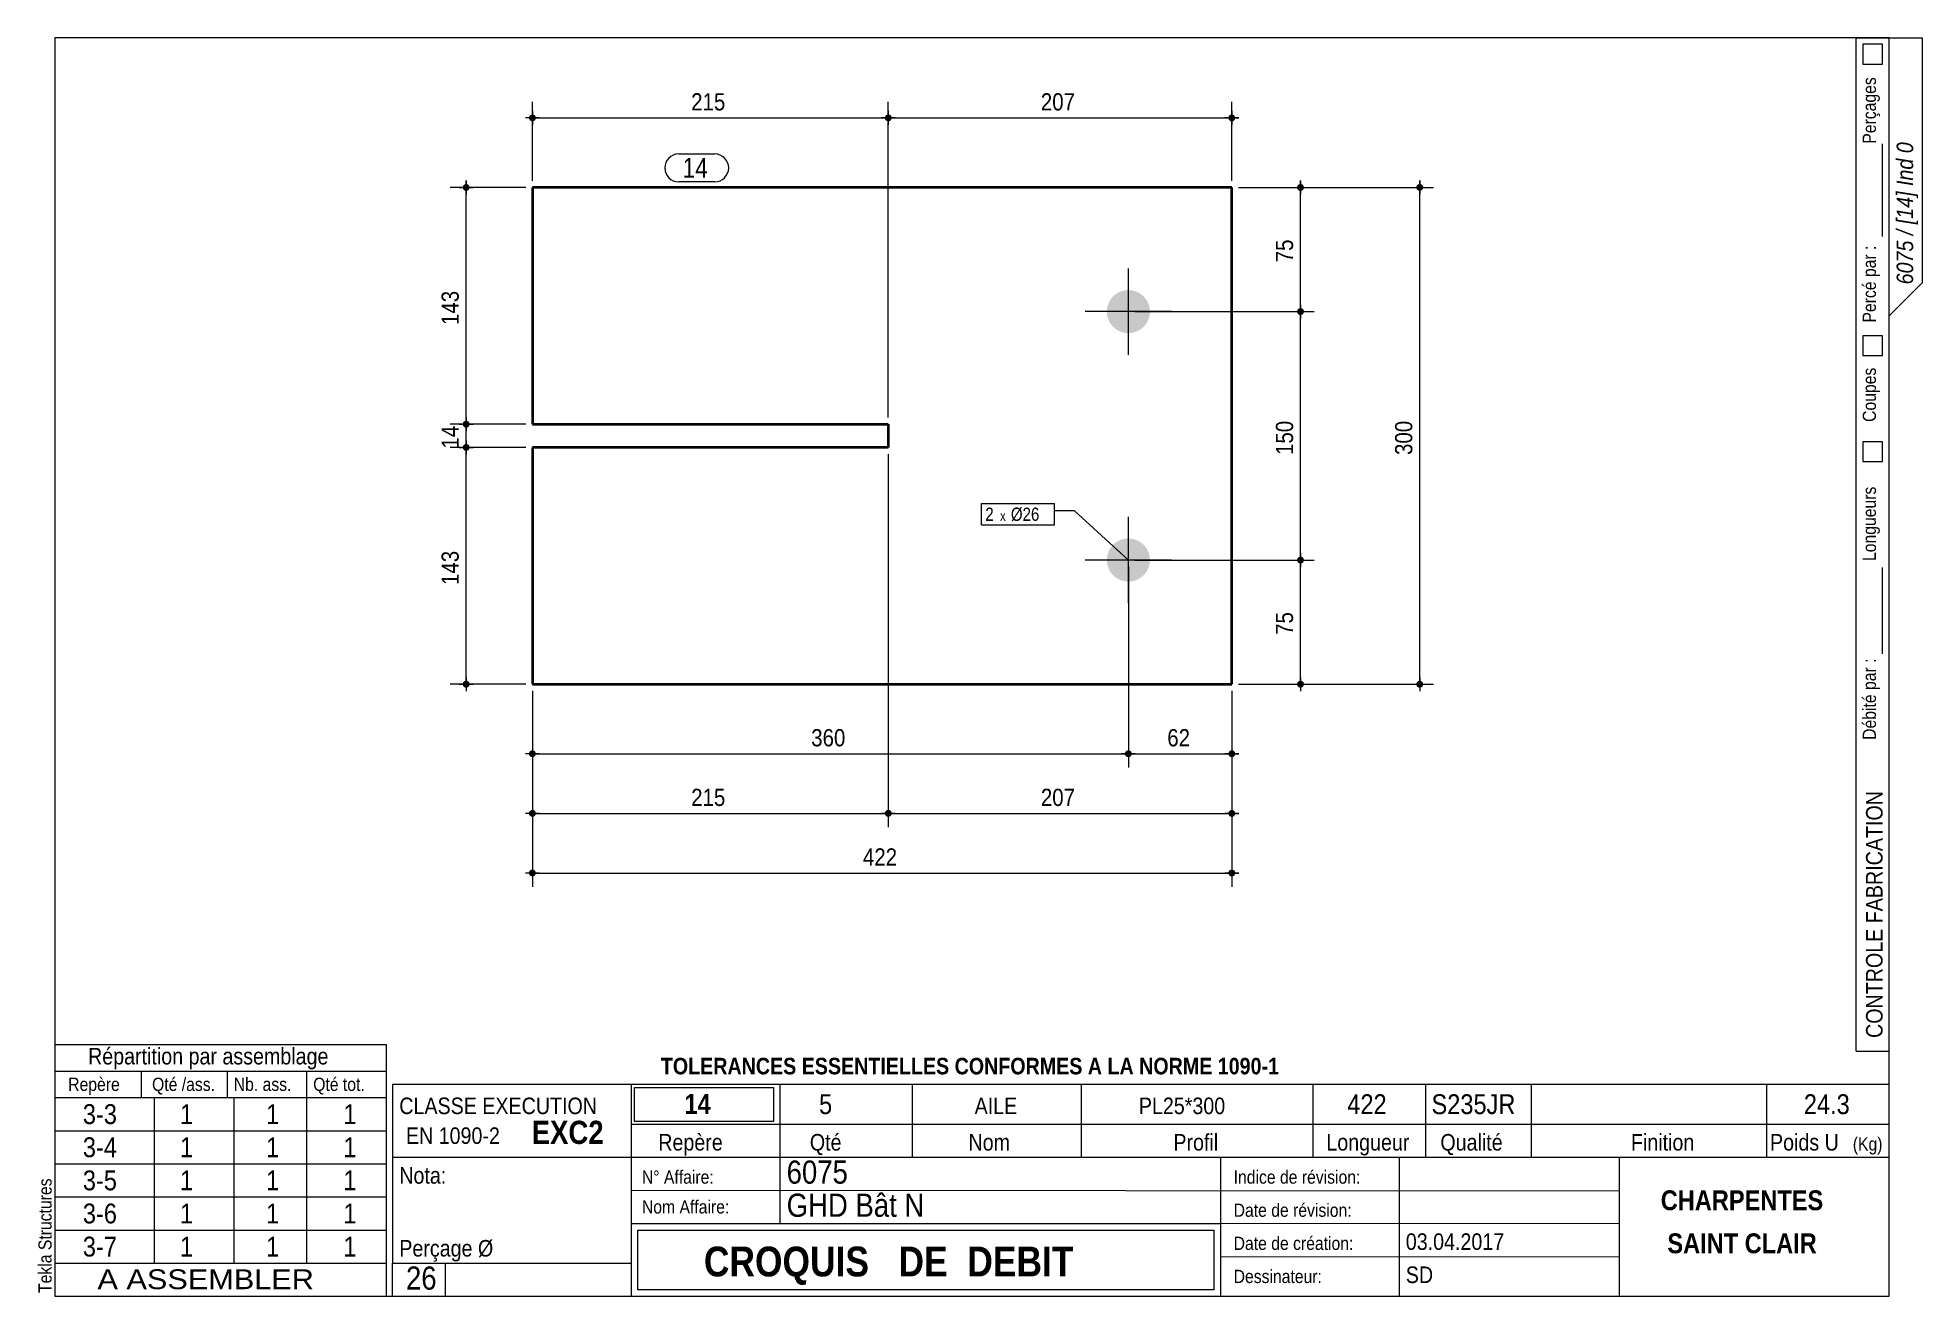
# Model space of a CAD drawing. Header units: millimetres. Extents: x 2 to 287, y 5 to 195.
import ezdxf

# ---------------------------------------------------------------- set-up
doc = ezdxf.new("R2010")
doc.units = ezdxf.units.MM
for name, color, linetype, lineweight in [('Autre type objet', 1, 'Continuous', 0), ('Boulon', 7, 'Continuous', 0), ('Cotation', 7, 'Continuous', 0), ('Désignation boulon', 3, 'Continuous', 0), ('Feuille dessin', 5, 'Continuous', 0), ('Piece', 2, 'Continuous', 0), ('Repère pièce', 3, 'Continuous', 0)]:
    doc.layers.add(name, color=color, linetype=linetype, lineweight=lineweight)
doc.styles.add('ARIAL', font='ARIAL.TTF')
doc.styles.add('ARIAL_BOLD', font='ARIALBD.TTF')
doc.styles.add('ARIAL_ITALIC', font='ARIALI.TTF')
doc.styles.add('ARIAL_NARROW', font='ARIAL.TTF')
doc.styles.add('COMIC_SANS_MS', font='COMIC.TTF')

# ---------------------------------------------------------------- blocks, each defined once
blk = doc.blocks.new('*A1')
at = {"layer": 'Boulon'}
for points in [[(167.18, 156.9), (167.26, 156.9), (167.34, 156.89), (167.42, 156.88), (167.5, 156.88), (167.58, 156.86), (167.66, 156.85), (167.73, 156.84), (167.81, 156.82), (167.89, 156.8), (167.97, 156.78), (168.04, 156.76), (168.12, 156.74), (168.2, 156.71), (168.27, 156.68), (168.34, 156.65), (168.42, 156.62), (168.49, 156.59), (168.56, 156.55), (168.63, 156.52), (168.7, 156.48), (168.77, 156.44), (168.84, 156.4), (168.91, 156.35), (168.97, 156.31), (169.04, 156.26), (169.1, 156.21), (169.16, 156.16), (169.22, 156.11), (169.28, 156.06), (169.34, 156), (169.4, 155.95), (169.45, 155.89), (169.51, 155.83), (169.56, 155.77), (169.61, 155.71), (169.66, 155.65), (169.71, 155.59), (169.76, 155.52), (169.8, 155.46), (169.85, 155.39), (169.89, 155.32), (169.93, 155.25), (169.97, 155.18), (170, 155.11), (170.04, 155.04), (170.07, 154.97), (170.1, 154.89), (170.13, 154.82), (170.16, 154.74), (170.19, 154.67), (170.21, 154.59), (170.23, 154.52), (170.25, 154.44), (170.27, 154.36), (170.29, 154.28), (170.3, 154.21), (170.32, 154.13), (170.33, 154.05), (170.33, 153.97), (170.34, 153.89), (170.35, 153.81), (170.35, 153.73), (170.35, 153.65), (170.35, 153.57), (170.35, 153.49), (170.34, 153.41), (170.33, 153.33), (170.33, 153.25), (170.32, 153.17), (170.3, 153.09), (170.29, 153.02), (170.27, 152.94), (170.25, 152.86), (170.23, 152.78), (170.21, 152.71), (170.19, 152.63), (170.16, 152.56), (170.13, 152.48), (170.1, 152.41), (170.07, 152.33), (170.04, 152.26), (170, 152.19), (169.97, 152.12), (169.93, 152.05), (169.89, 151.98), (169.85, 151.91), (169.8, 151.84), (169.76, 151.78), (169.71, 151.71), (169.66, 151.65), (169.61, 151.59), (169.56, 151.53), (169.51, 151.47), (169.45, 151.41), (169.4, 151.35), (169.34, 151.3), (169.28, 151.24), (169.22, 151.19), (169.16, 151.14), (169.1, 151.09), (169.04, 151.04), (168.97, 150.99), (168.91, 150.95), (168.84, 150.9), (168.77, 150.86), (168.7, 150.82), (168.63, 150.78), (168.56, 150.75), (168.49, 150.71), (168.42, 150.68), (168.34, 150.65), (168.27, 150.62), (168.2, 150.59), (168.12, 150.56), (168.04, 150.54), (167.97, 150.52), (167.89, 150.5), (167.81, 150.48), (167.73, 150.46), (167.66, 150.45), (167.58, 150.44), (167.5, 150.42), (167.42, 150.42), (167.34, 150.41), (167.26, 150.4), (167.18, 150.4), (167.1, 150.4), (167.02, 150.4), (166.94, 150.4), (166.86, 150.41), (166.78, 150.42), (166.7, 150.42), (166.62, 150.44), (166.54, 150.45), (166.47, 150.46), (166.39, 150.48), (166.31, 150.5), (166.23, 150.52), (166.16, 150.54), (166.08, 150.56), (166.01, 150.59), (165.93, 150.62), (165.86, 150.65), (165.78, 150.68), (165.71, 150.71), (165.64, 150.75), (165.57, 150.78), (165.5, 150.82), (165.43, 150.86), (165.36, 150.9), (165.29, 150.95), (165.23, 150.99), (165.16, 151.04), (165.1, 151.09), (165.04, 151.14), (164.98, 151.19), (164.92, 151.24), (164.86, 151.3), (164.8, 151.35), (164.75, 151.41), (164.69, 151.47), (164.64, 151.53), (164.59, 151.59), (164.54, 151.65), (164.49, 151.71), (164.44, 151.78), (164.4, 151.84), (164.35, 151.91), (164.31, 151.98), (164.27, 152.05), (164.23, 152.12), (164.2, 152.19), (164.16, 152.26), (164.13, 152.33), (164.1, 152.41), (164.07, 152.48), (164.04, 152.56), (164.01, 152.63), (163.99, 152.71), (163.97, 152.78), (163.95, 152.86), (163.93, 152.94), (163.91, 153.02), (163.9, 153.09), (163.89, 153.17), (163.87, 153.25), (163.87, 153.33), (163.86, 153.41), (163.85, 153.49), (163.85, 153.57), (163.85, 153.65), (163.85, 153.73), (163.85, 153.81), (163.86, 153.89), (163.87, 153.97), (163.87, 154.05), (163.89, 154.13), (163.9, 154.21), (163.91, 154.28), (163.93, 154.36), (163.95, 154.44), (163.97, 154.52), (163.99, 154.59), (164.01, 154.67), (164.04, 154.74), (164.07, 154.82), (164.1, 154.89), (164.13, 154.97), (164.16, 155.04), (164.2, 155.11), (164.23, 155.18), (164.27, 155.25), (164.31, 155.32), (164.35, 155.39), (164.4, 155.46), (164.44, 155.52), (164.49, 155.59), (164.54, 155.65), (164.59, 155.71), (164.64, 155.77), (164.69, 155.83), (164.75, 155.89), (164.8, 155.95), (164.86, 156), (164.92, 156.06), (164.98, 156.11), (165.04, 156.16), (165.1, 156.21), (165.16, 156.26), (165.23, 156.31), (165.29, 156.35), (165.36, 156.4), (165.43, 156.44), (165.5, 156.48), (165.57, 156.52), (165.64, 156.55), (165.71, 156.59), (165.78, 156.62), (165.86, 156.65), (165.93, 156.68), (166.01, 156.71), (166.08, 156.74), (166.16, 156.76), (166.23, 156.78), (166.31, 156.8), (166.39, 156.82), (166.47, 156.84), (166.54, 156.85), (166.62, 156.86), (166.7, 156.88), (166.78, 156.88), (166.86, 156.89), (166.94, 156.9), (167.02, 156.9), (167.1, 156.9)], [(167.18, 119.4), (167.26, 119.4), (167.34, 119.39), (167.42, 119.38), (167.5, 119.38), (167.58, 119.36), (167.66, 119.35), (167.73, 119.34), (167.81, 119.32), (167.89, 119.3), (167.97, 119.28), (168.04, 119.26), (168.12, 119.24), (168.2, 119.21), (168.27, 119.18), (168.34, 119.15), (168.42, 119.12), (168.49, 119.09), (168.56, 119.05), (168.63, 119.02), (168.7, 118.98), (168.77, 118.94), (168.84, 118.9), (168.91, 118.85), (168.97, 118.81), (169.04, 118.76), (169.1, 118.71), (169.16, 118.66), (169.22, 118.61), (169.28, 118.56), (169.34, 118.5), (169.4, 118.45), (169.45, 118.39), (169.51, 118.33), (169.56, 118.27), (169.61, 118.21), (169.66, 118.15), (169.71, 118.09), (169.76, 118.02), (169.8, 117.96), (169.85, 117.89), (169.89, 117.82), (169.93, 117.75), (169.97, 117.68), (170, 117.61), (170.04, 117.54), (170.07, 117.47), (170.1, 117.39), (170.13, 117.32), (170.16, 117.24), (170.19, 117.17), (170.21, 117.09), (170.23, 117.02), (170.25, 116.94), (170.27, 116.86), (170.29, 116.78), (170.3, 116.71), (170.32, 116.63), (170.33, 116.55), (170.33, 116.47), (170.34, 116.39), (170.35, 116.31), (170.35, 116.23), (170.35, 116.15), (170.35, 116.07), (170.35, 115.99), (170.34, 115.91), (170.33, 115.83), (170.33, 115.75), (170.32, 115.67), (170.3, 115.59), (170.29, 115.52), (170.27, 115.44), (170.25, 115.36), (170.23, 115.28), (170.21, 115.21), (170.19, 115.13), (170.16, 115.06), (170.13, 114.98), (170.1, 114.91), (170.07, 114.83), (170.04, 114.76), (170, 114.69), (169.97, 114.62), (169.93, 114.55), (169.89, 114.48), (169.85, 114.41), (169.8, 114.34), (169.76, 114.28), (169.71, 114.21), (169.66, 114.15), (169.61, 114.09), (169.56, 114.03), (169.51, 113.97), (169.45, 113.91), (169.4, 113.85), (169.34, 113.8), (169.28, 113.74), (169.22, 113.69), (169.16, 113.64), (169.1, 113.59), (169.04, 113.54), (168.97, 113.49), (168.91, 113.45), (168.84, 113.4), (168.77, 113.36), (168.7, 113.32), (168.63, 113.28), (168.56, 113.25), (168.49, 113.21), (168.42, 113.18), (168.34, 113.15), (168.27, 113.12), (168.2, 113.09), (168.12, 113.06), (168.04, 113.04), (167.97, 113.02), (167.89, 113), (167.81, 112.98), (167.73, 112.96), (167.66, 112.95), (167.58, 112.94), (167.5, 112.92), (167.42, 112.92), (167.34, 112.91), (167.26, 112.9), (167.18, 112.9), (167.1, 112.9), (167.02, 112.9), (166.94, 112.9), (166.86, 112.91), (166.78, 112.92), (166.7, 112.92), (166.62, 112.94), (166.54, 112.95), (166.47, 112.96), (166.39, 112.98), (166.31, 113), (166.23, 113.02), (166.16, 113.04), (166.08, 113.06), (166.01, 113.09), (165.93, 113.12), (165.86, 113.15), (165.78, 113.18), (165.71, 113.21), (165.64, 113.25), (165.57, 113.28), (165.5, 113.32), (165.43, 113.36), (165.36, 113.4), (165.29, 113.45), (165.23, 113.49), (165.16, 113.54), (165.1, 113.59), (165.04, 113.64), (164.98, 113.69), (164.92, 113.74), (164.86, 113.8), (164.8, 113.85), (164.75, 113.91), (164.69, 113.97), (164.64, 114.03), (164.59, 114.09), (164.54, 114.15), (164.49, 114.21), (164.44, 114.28), (164.4, 114.34), (164.35, 114.41), (164.31, 114.48), (164.27, 114.55), (164.23, 114.62), (164.2, 114.69), (164.16, 114.76), (164.13, 114.83), (164.1, 114.91), (164.07, 114.98), (164.04, 115.06), (164.01, 115.13), (163.99, 115.21), (163.97, 115.28), (163.95, 115.36), (163.93, 115.44), (163.91, 115.52), (163.9, 115.59), (163.89, 115.67), (163.87, 115.75), (163.87, 115.83), (163.86, 115.91), (163.85, 115.99), (163.85, 116.07), (163.85, 116.15), (163.85, 116.23), (163.85, 116.31), (163.86, 116.39), (163.87, 116.47), (163.87, 116.55), (163.89, 116.63), (163.9, 116.71), (163.91, 116.78), (163.93, 116.86), (163.95, 116.94), (163.97, 117.02), (163.99, 117.09), (164.01, 117.17), (164.04, 117.24), (164.07, 117.32), (164.1, 117.39), (164.13, 117.47), (164.16, 117.54), (164.2, 117.61), (164.23, 117.68), (164.27, 117.75), (164.31, 117.82), (164.35, 117.89), (164.4, 117.96), (164.44, 118.02), (164.49, 118.09), (164.54, 118.15), (164.59, 118.21), (164.64, 118.27), (164.69, 118.33), (164.75, 118.39), (164.8, 118.45), (164.86, 118.5), (164.92, 118.56), (164.98, 118.61), (165.04, 118.66), (165.1, 118.71), (165.16, 118.76), (165.23, 118.81), (165.29, 118.85), (165.36, 118.9), (165.43, 118.94), (165.5, 118.98), (165.57, 119.02), (165.64, 119.05), (165.71, 119.09), (165.78, 119.12), (165.86, 119.15), (165.93, 119.18), (166.01, 119.21), (166.08, 119.24), (166.16, 119.26), (166.23, 119.28), (166.31, 119.3), (166.39, 119.32), (166.47, 119.34), (166.54, 119.35), (166.62, 119.36), (166.7, 119.38), (166.78, 119.38), (166.86, 119.39), (166.94, 119.4), (167.02, 119.4), (167.1, 119.4)]]:
    blk.add_hatch(color=256, dxfattribs=at).paths.add_polyline_path(points, flags=17)
at = {"layer": 'Boulon', "linetype": 'Continuous', "lineweight": 0}
for p, q in [((167.1, 147.15), (167.1, 160.15)), ((173.6, 153.65), (160.6, 153.65)), ((167.1, 109.65), (167.1, 122.65)), ((173.6, 116.15), (160.6, 116.15))]:
    blk.add_line(p, q, dxfattribs=at)
blk = doc.blocks.new('*A2')
at = {"layer": 'Piece', "color": 2, "linetype": 'Continuous', "lineweight": 40}
for p, q in [((182.724794, 172.4), (77.1, 172.4)), ((77.1, 172.4), (77.1, 136.65)), ((182.724794, 97.4), (182.724794, 172.4)), ((77.1, 136.65), (130.85, 136.65)), ((130.85, 136.65), (130.85, 133.15)), ((130.85, 133.15), (77.1, 133.15)), ((77.1, 133.15), (77.1, 97.4)), ((77.1, 97.4), (182.724794, 97.4))]:
    blk.add_line(p, q, dxfattribs=at)
blk = doc.blocks.new('*A3')
at = {"layer": 'Feuille dessin', "linetype": 'Continuous', "lineweight": 0}
for p, q in [((282, 195), (5, 195)), ((5, 195), (5, 5)), ((282, 5), (282, 195)), ((5, 5), (282, 5))]:
    blk.add_line(p, q, dxfattribs=at)
at = {"layer": 'Feuille dessin', "style": 'ARIAL', "width": 0.85}
blk.add_text('Tekla Structures', height=2, rotation=90, dxfattribs=at).set_placement((4.5, 5.5))
blk = doc.blocks.new('*A4')
at = {"layer": 'Autre type objet', "linetype": 'Continuous', "lineweight": 0}
for p, q in [((56, 37), (92, 37)), ((56, 37), (56, 10)), ((92, 37), (92, 10)), ((56, 26), (92, 26)), ((56, 10), (92, 10)), ((56, 5), (56, 10)), ((64, 5), (64, 10)), ((56, 5), (64, 5))]:
    blk.add_line(p, q, dxfattribs=at)
at = {"layer": 'Autre type objet', "width": 0.85}
for s, height, style, p in [('CLASSE EXECUTION', 2.5, 'ARIAL', (57, 32.5)), ('EXC2', 3.5, 'ARIAL_BOLD', (77, 28)), ('EN 1090-2', 2.5, 'ARIAL', (58, 28)), ('Nota:', 2.5, 'ARIAL', (57, 22)), ('Perçage Ø', 2.5, 'ARIAL', (57, 11)), ('26', 3.5, 'ARIAL_NARROW', (58.014234, 6))]:
    blk.add_text(s, height=height, dxfattribs=dict(at, style=style)).set_placement(p)
blk = doc.blocks.new('*A5')
at = {"layer": 'Autre type objet', "linetype": 'Continuous', "lineweight": 0}
for p, q in [((5, 43), (55, 43)), ((5, 43), (5, 35)), ((55, 43), (55, 35)), ((5, 39), (55, 39)), ((18, 39), (18, 35)), ((31, 39), (31, 35)), ((43, 39), (43, 35)), ((5, 35), (55, 35)), ((5, 35), (5, 30)), ((20, 35), (20, 30)), ((32, 35), (32, 30)), ((43, 35), (43, 30)), ((55, 35), (55, 30)), ((5, 30), (55, 30)), ((5, 30), (5, 25)), ((20, 30), (20, 25)), ((32, 30), (32, 25)), ((43, 30), (43, 25)), ((55, 30), (55, 25)), ((5, 25), (55, 25)), ((5, 25), (5, 20)), ((20, 25), (20, 20)), ((32, 25), (32, 20)), ((43, 25), (43, 20)), ((55, 25), (55, 20)), ((5, 20), (55, 20)), ((5, 20), (5, 15)), ((20, 20), (20, 15)), ((32, 20), (32, 15)), ((43, 20), (43, 15)), ((55, 20), (55, 15)), ((5, 15), (55, 15)), ((5, 15), (5, 10)), ((20, 15), (20, 10)), ((32, 15), (32, 10)), ((43, 15), (43, 10)), ((55, 15), (55, 10)), ((5, 10), (55, 10))]:
    blk.add_line(p, q, dxfattribs=at)
at = {"layer": 'Autre type objet', "style": 'ARIAL', "width": 0.85}
for s, height, p in [('Répartition par assemblage', 2.5, (10, 40)), ('Repère', 2, (7, 36)), ('Qté /ass.', 2, (19.663086, 36)), ('Nb. ass.', 2, (32, 36)), ('Qté tot.', 2, (44, 36)), ('3-3', 3, (9.215576, 31)), ('1', 3, (23.885986, 31)), ('1', 3, (36.889404, 31)), ('1', 3, (48.551514, 31)), ('3-4', 3, (9.215576, 26)), ('1', 3, (23.885986, 26)), ('1', 3, (36.889404, 26)), ('1', 3, (48.551514, 26)), ('3-5', 3, (9.215576, 21)), ('1', 3, (23.885986, 21)), ('1', 3, (36.889404, 21)), ('1', 3, (48.551514, 21)), ('3-6', 3, (9.215576, 16)), ('1', 3, (23.885986, 16)), ('1', 3, (36.889404, 16)), ('1', 3, (48.551514, 16)), ('3-7', 3, (9.215576, 11)), ('1', 3, (23.885986, 11)), ('1', 3, (36.889404, 11)), ('1', 3, (48.551514, 11))]:
    blk.add_text(s, height=height, dxfattribs=at).set_placement(p)
blk = doc.blocks.new('*A6')
at = {"layer": 'Autre type objet', "linetype": 'Continuous', "lineweight": 0}
for p, q in [((277, 42), (277, 195)), ((277, 195), (287, 195)), ((278, 194), (278, 191)), ((281, 194), (278, 194)), ((281, 191), (281, 194)), ((282, 42), (282, 195)), ((287, 195), (287, 158)), ((278, 191), (281, 191)), ((281, 165), (281, 179)), ((287, 158), (282, 153)), ((278, 150), (278, 147)), ((281, 150), (278, 150)), ((281, 147), (281, 150)), ((278, 147), (281, 147)), ((278, 134), (278, 131)), ((281, 134), (278, 134)), ((281, 131), (281, 134)), ((278, 131), (281, 131)), ((281, 102), (281, 115)), ((277, 42), (282, 42))]:
    blk.add_line(p, q, dxfattribs=at)
at = {"layer": 'Autre type objet', "width": 0.85}
for s, height, style, p in [('Perçages', 2, 'ARIAL', (280, 179)), ('6075 / [14] Ind 0', 2.5, 'ARIAL_ITALIC', (285.619109, 157.760245)), ('Percé par :', 2, 'ARIAL', (280, 152)), ('Coupes', 2, 'ARIAL', (280, 137)), ('Longueurs', 2, 'ARIAL', (280, 116)), ('Débité par :', 2, 'ARIAL', (280, 89)), ('CONTROLE FABRICATION', 2.5, 'ARIAL', (281, 44))]:
    blk.add_text(s, height=height, rotation=90, dxfattribs=dict(at, style=style)).set_placement(p)
blk = doc.blocks.new('*A7')
at = {"layer": 'Autre type objet', "linetype": 'Continuous', "lineweight": 0}
for p, q in [((92, 37), (282, 37)), ((92, 37), (92, 31)), ((114.5, 31), (114.5, 37)), ((134.5, 31), (134.5, 37)), ((160, 31), (160, 37)), ((195, 31), (195, 37)), ((212, 31), (212, 37)), ((228, 31), (228, 37)), ((263.5, 31), (263.5, 37)), ((282, 31), (282, 37)), ((92.51953, 36.5), (113.5, 36.5)), ((92.51953, 31.394341), (92.51953, 36.5)), ((113.5, 36.5), (113.5, 31.394341)), ((113.5, 31.394341), (92.51953, 31.394341)), ((92, 31), (282, 31)), ((92, 31), (92, 5)), ((114.5, 16), (114.5, 31)), ((134.5, 26), (134.5, 31)), ((160, 26), (160, 31)), ((195, 26), (195, 31)), ((212, 26), (212, 31)), ((228, 26), (228, 31)), ((263.5, 26), (263.5, 31)), ((282, 5), (282, 31)), ((92, 26), (282, 26)), ((181, 26), (181, 5)), ((208, 26), (208, 5)), ((241.262466, 5), (241.262466, 26)), ((92, 21), (241.327069, 20.935451)), ((92, 16), (181, 16)), ((93, 15), (180, 15)), ((93, 6), (93, 15)), ((180, 15), (180, 6)), ((181, 16), (241.297815, 16.021151)), ((181, 11), (241.217807, 10.969512)), ((180, 6), (93, 6)), ((92, 5), (282, 5))]:
    blk.add_line(p, q, dxfattribs=at)
at = {"layer": 'Autre type objet', "width": 0.85}
for s, height, style, p in [('TOLERANCES ESSENTIELLES CONFORMES A LA NORME 1090-1', 2.5, 'ARIAL_BOLD', (96.5, 38.5)), ('14', 3, 'ARIAL_BOLD', (100.064045, 32.540141)), ('5', 3, 'ARIAL', (120.389893, 32.5)), ('AILE', 2.5, 'ARIAL', (143.883057, 32.5)), ('PL25*300', 2.5, 'ARIAL', (168.683716, 32.5)), ('422', 3, 'ARIAL', (200.165771, 32.5)), ('S235JR', 3, 'ARIAL', (212.880127, 32.5)), ('24.3', 3, 'ARIAL', (269.109863, 32.5)), ('Repère', 2.5, 'ARIAL', (96.112978, 27)), ('Qté', 2.5, 'ARIAL', (119, 27)), ('Nom', 2.5, 'ARIAL', (142.961426, 27)), ('Profil', 2.5, 'ARIAL', (173.903564, 27)), ('Longueur', 2.5, 'ARIAL', (197, 27)), ('Qualité', 2.5, 'ARIAL', (214.218018, 27)), ('Finition', 2.5, 'ARIAL', (243, 27)), ('Poids U', 2.5, 'ARIAL', (264, 27)), ('(Kg)', 2, 'ARIAL', (276.5, 27)), ('N° Affaire:', 2, 'ARIAL', (93.640566, 22)), ('6075', 3.5, 'ARIAL', (115.5, 22)), ('Indice de révision:', 2, 'ARIAL', (183, 22)), ('GHD Bât N', 3.5, 'ARIAL', (115.5, 17)), ('CHARPENTES', 3, 'ARIAL_BOLD', (247.5, 18)), ('Nom Affaire:', 2, 'ARIAL', (93.640566, 17.5)), ('Date de révision:', 2, 'ARIAL', (183, 17)), ('03.04.2017', 2.5, 'ARIAL', (209, 12)), ('SAINT CLAIR', 3, 'ARIAL_BOLD', (248.5, 11.5)), ('CROQUIS   DE  DEBIT', 4.5, 'ARIAL_BOLD', (103, 8)), ('Date de création:', 2, 'ARIAL', (183, 12)), ('Dessinateur:', 2, 'ARIAL', (183, 7)), ('SD', 2.5, 'ARIAL', (209, 7))]:
    blk.add_text(s, height=height, dxfattribs=dict(at, style=style)).set_placement(p)
blk = doc.blocks.new('*A8')
at = {"layer": 'Autre type objet', "linetype": 'Continuous', "lineweight": 0}
for p, q in [((5, 10), (55, 10)), ((5, 10), (5, 5)), ((55, 10), (55, 5)), ((5, 5), (55, 5))]:
    blk.add_line(p, q, dxfattribs=at)
at = {"layer": 'Autre type objet', "style": 'ARIAL', "width": 1.105}
blk.add_text('A ASSEMBLER', height=3, dxfattribs=at).set_placement((11.423651, 6.073465))
blk = doc.blocks.new('*A9')
at = {"layer": 'Cotation'}
for points in [[(211.07, 171.88), (211.05, 171.88), (211.02, 171.89), (211, 171.89), (210.97, 171.9), (210.95, 171.9), (210.92, 171.91), (210.9, 171.92), (210.88, 171.93), (210.85, 171.94), (210.83, 171.95), (210.81, 171.97), (210.79, 171.98), (210.77, 172), (210.75, 172.01), (210.73, 172.03), (210.71, 172.05), (210.7, 172.07), (210.68, 172.09), (210.67, 172.11), (210.65, 172.13), (210.64, 172.15), (210.63, 172.18), (210.62, 172.2), (210.61, 172.22), (210.6, 172.25), (210.6, 172.27), (210.59, 172.3), (210.59, 172.32), (210.58, 172.35), (210.58, 172.37), (210.58, 172.4), (210.58, 172.43), (210.58, 172.45), (210.59, 172.48), (210.59, 172.5), (210.6, 172.53), (210.6, 172.55), (210.61, 172.58), (210.62, 172.6), (210.63, 172.62), (210.64, 172.65), (210.65, 172.67), (210.67, 172.69), (210.68, 172.71), (210.7, 172.73), (210.71, 172.75), (210.73, 172.77), (210.75, 172.79), (210.77, 172.8), (210.79, 172.82), (210.81, 172.83), (210.83, 172.85), (210.85, 172.86), (210.88, 172.87), (210.9, 172.88), (210.92, 172.89), (210.95, 172.9), (210.97, 172.9), (211, 172.91), (211.02, 172.91), (211.05, 172.92), (211.07, 172.92), (211.1, 172.92), (211.13, 172.92), (211.15, 172.92), (211.18, 172.91), (211.2, 172.91), (211.23, 172.9), (211.25, 172.9), (211.28, 172.89), (211.3, 172.88), (211.32, 172.87), (211.35, 172.86), (211.37, 172.85), (211.39, 172.83), (211.41, 172.82), (211.43, 172.8), (211.45, 172.79), (211.47, 172.77), (211.49, 172.75), (211.5, 172.73), (211.52, 172.71), (211.53, 172.69), (211.55, 172.67), (211.56, 172.65), (211.57, 172.62), (211.58, 172.6), (211.59, 172.58), (211.6, 172.55), (211.6, 172.53), (211.61, 172.5), (211.61, 172.48), (211.62, 172.45), (211.62, 172.43), (211.62, 172.4), (211.62, 172.37), (211.62, 172.35), (211.61, 172.32), (211.61, 172.3), (211.6, 172.27), (211.6, 172.25), (211.59, 172.22), (211.58, 172.2), (211.57, 172.18), (211.56, 172.15), (211.55, 172.13), (211.53, 172.11), (211.52, 172.09), (211.5, 172.07), (211.49, 172.05), (211.47, 172.03), (211.45, 172.01), (211.43, 172), (211.41, 171.98), (211.39, 171.97), (211.37, 171.95), (211.35, 171.94), (211.32, 171.93), (211.3, 171.92), (211.28, 171.91), (211.25, 171.9), (211.23, 171.9), (211.2, 171.89), (211.18, 171.89), (211.15, 171.88), (211.13, 171.88), (211.1, 171.88)], [(211.07, 96.88), (211.05, 96.88), (211.02, 96.89), (211, 96.89), (210.97, 96.9), (210.95, 96.9), (210.92, 96.91), (210.9, 96.92), (210.88, 96.93), (210.85, 96.94), (210.83, 96.95), (210.81, 96.97), (210.79, 96.98), (210.77, 97), (210.75, 97.01), (210.73, 97.03), (210.71, 97.05), (210.7, 97.07), (210.68, 97.09), (210.67, 97.11), (210.65, 97.13), (210.64, 97.15), (210.63, 97.18), (210.62, 97.2), (210.61, 97.22), (210.6, 97.25), (210.6, 97.27), (210.59, 97.3), (210.59, 97.32), (210.58, 97.35), (210.58, 97.37), (210.58, 97.4), (210.58, 97.43), (210.58, 97.45), (210.59, 97.48), (210.59, 97.5), (210.6, 97.53), (210.6, 97.55), (210.61, 97.58), (210.62, 97.6), (210.63, 97.62), (210.64, 97.65), (210.65, 97.67), (210.67, 97.69), (210.68, 97.71), (210.7, 97.73), (210.71, 97.75), (210.73, 97.77), (210.75, 97.79), (210.77, 97.8), (210.79, 97.82), (210.81, 97.83), (210.83, 97.85), (210.85, 97.86), (210.88, 97.87), (210.9, 97.88), (210.92, 97.89), (210.95, 97.9), (210.97, 97.9), (211, 97.91), (211.02, 97.91), (211.05, 97.92), (211.07, 97.92), (211.1, 97.92), (211.13, 97.92), (211.15, 97.92), (211.18, 97.91), (211.2, 97.91), (211.23, 97.9), (211.25, 97.9), (211.28, 97.89), (211.3, 97.88), (211.32, 97.87), (211.35, 97.86), (211.37, 97.85), (211.39, 97.83), (211.41, 97.82), (211.43, 97.8), (211.45, 97.79), (211.47, 97.77), (211.49, 97.75), (211.5, 97.73), (211.52, 97.71), (211.53, 97.69), (211.55, 97.67), (211.56, 97.65), (211.57, 97.62), (211.58, 97.6), (211.59, 97.58), (211.6, 97.55), (211.6, 97.53), (211.61, 97.5), (211.61, 97.48), (211.62, 97.45), (211.62, 97.43), (211.62, 97.4), (211.62, 97.37), (211.62, 97.35), (211.61, 97.32), (211.61, 97.3), (211.6, 97.27), (211.6, 97.25), (211.59, 97.22), (211.58, 97.2), (211.57, 97.18), (211.56, 97.15), (211.55, 97.13), (211.53, 97.11), (211.52, 97.09), (211.5, 97.07), (211.49, 97.05), (211.47, 97.03), (211.45, 97.01), (211.43, 97), (211.41, 96.98), (211.39, 96.97), (211.37, 96.95), (211.35, 96.94), (211.32, 96.93), (211.3, 96.92), (211.28, 96.91), (211.25, 96.9), (211.23, 96.9), (211.2, 96.89), (211.18, 96.89), (211.15, 96.88), (211.13, 96.88), (211.1, 96.88)]]:
    blk.add_hatch(color=256, dxfattribs=at).paths.add_polyline_path(points, flags=17)
at = {"layer": 'Cotation', "linetype": 'Continuous', "lineweight": 0}
for p, q in [((183.72, 172.4), (213.18, 172.4)), ((210.06, 172.4), (212.14, 172.4)), ((211.1, 173.44), (211.1, 171.36)), ((211.1, 172.4), (211.1, 173.44)), ((211.1, 97.4), (211.1, 172.4)), ((183.72, 97.4), (213.18, 97.4)), ((210.06, 97.4), (212.14, 97.4)), ((211.1, 98.44), (211.1, 96.36)), ((211.1, 97.4), (211.1, 96.36))]:
    blk.add_line(p, q, dxfattribs=at)
at = {"layer": 'Cotation'}
for p in [(211.1, 172.4), (211.1, 97.4)]:
    blk.add_point(p, dxfattribs=at)
at = {"layer": 'Cotation', "style": 'ARIAL', "width": 0.85}
blk.add_text('300', height=2.6, rotation=90.0002, dxfattribs=at).set_placement((209.98, 132.01))
blk = doc.blocks.new('*A10')
at = {"layer": 'Cotation'}
for points in [[(193.07, 115.63), (193.05, 115.63), (193.02, 115.64), (193, 115.64), (192.97, 115.65), (192.95, 115.65), (192.92, 115.66), (192.9, 115.67), (192.88, 115.68), (192.85, 115.69), (192.83, 115.7), (192.81, 115.72), (192.79, 115.73), (192.77, 115.75), (192.75, 115.76), (192.73, 115.78), (192.71, 115.8), (192.7, 115.82), (192.68, 115.84), (192.67, 115.86), (192.65, 115.88), (192.64, 115.9), (192.63, 115.93), (192.62, 115.95), (192.61, 115.97), (192.6, 116), (192.6, 116.02), (192.59, 116.05), (192.59, 116.07), (192.58, 116.1), (192.58, 116.12), (192.58, 116.15), (192.58, 116.18), (192.58, 116.2), (192.59, 116.23), (192.59, 116.25), (192.6, 116.28), (192.6, 116.3), (192.61, 116.33), (192.62, 116.35), (192.63, 116.37), (192.64, 116.4), (192.65, 116.42), (192.67, 116.44), (192.68, 116.46), (192.7, 116.48), (192.71, 116.5), (192.73, 116.52), (192.75, 116.54), (192.77, 116.55), (192.79, 116.57), (192.81, 116.58), (192.83, 116.6), (192.85, 116.61), (192.88, 116.62), (192.9, 116.63), (192.92, 116.64), (192.95, 116.65), (192.97, 116.65), (193, 116.66), (193.02, 116.66), (193.05, 116.67), (193.07, 116.67), (193.1, 116.67), (193.13, 116.67), (193.15, 116.67), (193.18, 116.66), (193.2, 116.66), (193.23, 116.65), (193.25, 116.65), (193.28, 116.64), (193.3, 116.63), (193.32, 116.62), (193.35, 116.61), (193.37, 116.6), (193.39, 116.58), (193.41, 116.57), (193.43, 116.55), (193.45, 116.54), (193.47, 116.52), (193.49, 116.5), (193.5, 116.48), (193.52, 116.46), (193.53, 116.44), (193.55, 116.42), (193.56, 116.4), (193.57, 116.37), (193.58, 116.35), (193.59, 116.33), (193.6, 116.3), (193.6, 116.28), (193.61, 116.25), (193.61, 116.23), (193.62, 116.2), (193.62, 116.18), (193.62, 116.15), (193.62, 116.12), (193.62, 116.1), (193.61, 116.07), (193.61, 116.05), (193.6, 116.02), (193.6, 116), (193.59, 115.97), (193.58, 115.95), (193.57, 115.93), (193.56, 115.9), (193.55, 115.88), (193.53, 115.86), (193.52, 115.84), (193.5, 115.82), (193.49, 115.8), (193.47, 115.78), (193.45, 115.76), (193.43, 115.75), (193.41, 115.73), (193.39, 115.72), (193.37, 115.7), (193.35, 115.69), (193.32, 115.68), (193.3, 115.67), (193.28, 115.66), (193.25, 115.65), (193.23, 115.65), (193.2, 115.64), (193.18, 115.64), (193.15, 115.63), (193.13, 115.63), (193.1, 115.63)], [(193.07, 96.88), (193.05, 96.88), (193.02, 96.89), (193, 96.89), (192.97, 96.9), (192.95, 96.9), (192.92, 96.91), (192.9, 96.92), (192.88, 96.93), (192.85, 96.94), (192.83, 96.95), (192.81, 96.97), (192.79, 96.98), (192.77, 97), (192.75, 97.01), (192.73, 97.03), (192.71, 97.05), (192.7, 97.07), (192.68, 97.09), (192.67, 97.11), (192.65, 97.13), (192.64, 97.15), (192.63, 97.18), (192.62, 97.2), (192.61, 97.22), (192.6, 97.25), (192.6, 97.27), (192.59, 97.3), (192.59, 97.32), (192.58, 97.35), (192.58, 97.37), (192.58, 97.4), (192.58, 97.43), (192.58, 97.45), (192.59, 97.48), (192.59, 97.5), (192.6, 97.53), (192.6, 97.55), (192.61, 97.58), (192.62, 97.6), (192.63, 97.62), (192.64, 97.65), (192.65, 97.67), (192.67, 97.69), (192.68, 97.71), (192.7, 97.73), (192.71, 97.75), (192.73, 97.77), (192.75, 97.79), (192.77, 97.8), (192.79, 97.82), (192.81, 97.83), (192.83, 97.85), (192.85, 97.86), (192.88, 97.87), (192.9, 97.88), (192.92, 97.89), (192.95, 97.9), (192.97, 97.9), (193, 97.91), (193.02, 97.91), (193.05, 97.92), (193.07, 97.92), (193.1, 97.92), (193.13, 97.92), (193.15, 97.92), (193.18, 97.91), (193.2, 97.91), (193.23, 97.9), (193.25, 97.9), (193.28, 97.89), (193.3, 97.88), (193.32, 97.87), (193.35, 97.86), (193.37, 97.85), (193.39, 97.83), (193.41, 97.82), (193.43, 97.8), (193.45, 97.79), (193.47, 97.77), (193.49, 97.75), (193.5, 97.73), (193.52, 97.71), (193.53, 97.69), (193.55, 97.67), (193.56, 97.65), (193.57, 97.62), (193.58, 97.6), (193.59, 97.58), (193.6, 97.55), (193.6, 97.53), (193.61, 97.5), (193.61, 97.48), (193.62, 97.45), (193.62, 97.43), (193.62, 97.4), (193.62, 97.37), (193.62, 97.35), (193.61, 97.32), (193.61, 97.3), (193.6, 97.27), (193.6, 97.25), (193.59, 97.22), (193.58, 97.2), (193.57, 97.18), (193.56, 97.15), (193.55, 97.13), (193.53, 97.11), (193.52, 97.09), (193.5, 97.07), (193.49, 97.05), (193.47, 97.03), (193.45, 97.01), (193.43, 97), (193.41, 96.98), (193.39, 96.97), (193.37, 96.95), (193.35, 96.94), (193.32, 96.93), (193.3, 96.92), (193.28, 96.91), (193.25, 96.9), (193.23, 96.9), (193.2, 96.89), (193.18, 96.89), (193.15, 96.88), (193.13, 96.88), (193.1, 96.88)]]:
    blk.add_hatch(color=256, dxfattribs=at).paths.add_polyline_path(points, flags=17)
at = {"layer": 'Cotation', "linetype": 'Continuous', "lineweight": 0}
for p, q in [((193.1, 117.19), (193.1, 115.11)), ((193.1, 116.15), (193.1, 117.19)), ((168.1, 116.15), (195.18, 116.15)), ((192.06, 116.15), (194.14, 116.15)), ((193.1, 97.4), (193.1, 116.15)), ((183.72, 97.4), (195.18, 97.4)), ((192.06, 97.4), (194.14, 97.4)), ((193.1, 98.44), (193.1, 96.36)), ((193.1, 97.4), (193.1, 96.36))]:
    blk.add_line(p, q, dxfattribs=at)
at = {"layer": 'Cotation'}
for p in [(193.1, 116.15), (193.1, 97.4)]:
    blk.add_point(p, dxfattribs=at)
at = {"layer": 'Cotation', "style": 'ARIAL', "width": 0.85}
blk.add_text('75', height=2.6, rotation=90.0002, dxfattribs=at).set_placement((191.98, 104.85))
blk = doc.blocks.new('*A11')
at = {"layer": 'Cotation'}
for points in [[(193.07, 153.13), (193.05, 153.13), (193.02, 153.14), (193, 153.14), (192.97, 153.15), (192.95, 153.15), (192.92, 153.16), (192.9, 153.17), (192.88, 153.18), (192.85, 153.19), (192.83, 153.2), (192.81, 153.22), (192.79, 153.23), (192.77, 153.25), (192.75, 153.26), (192.73, 153.28), (192.71, 153.3), (192.7, 153.32), (192.68, 153.34), (192.67, 153.36), (192.65, 153.38), (192.64, 153.4), (192.63, 153.43), (192.62, 153.45), (192.61, 153.47), (192.6, 153.5), (192.6, 153.52), (192.59, 153.55), (192.59, 153.57), (192.58, 153.6), (192.58, 153.62), (192.58, 153.65), (192.58, 153.68), (192.58, 153.7), (192.59, 153.73), (192.59, 153.75), (192.6, 153.78), (192.6, 153.8), (192.61, 153.83), (192.62, 153.85), (192.63, 153.87), (192.64, 153.9), (192.65, 153.92), (192.67, 153.94), (192.68, 153.96), (192.7, 153.98), (192.71, 154), (192.73, 154.02), (192.75, 154.04), (192.77, 154.05), (192.79, 154.07), (192.81, 154.08), (192.83, 154.1), (192.85, 154.11), (192.88, 154.12), (192.9, 154.13), (192.92, 154.14), (192.95, 154.15), (192.97, 154.15), (193, 154.16), (193.02, 154.16), (193.05, 154.17), (193.07, 154.17), (193.1, 154.17), (193.13, 154.17), (193.15, 154.17), (193.18, 154.16), (193.2, 154.16), (193.23, 154.15), (193.25, 154.15), (193.28, 154.14), (193.3, 154.13), (193.32, 154.12), (193.35, 154.11), (193.37, 154.1), (193.39, 154.08), (193.41, 154.07), (193.43, 154.05), (193.45, 154.04), (193.47, 154.02), (193.49, 154), (193.5, 153.98), (193.52, 153.96), (193.53, 153.94), (193.55, 153.92), (193.56, 153.9), (193.57, 153.87), (193.58, 153.85), (193.59, 153.83), (193.6, 153.8), (193.6, 153.78), (193.61, 153.75), (193.61, 153.73), (193.62, 153.7), (193.62, 153.68), (193.62, 153.65), (193.62, 153.62), (193.62, 153.6), (193.61, 153.57), (193.61, 153.55), (193.6, 153.52), (193.6, 153.5), (193.59, 153.47), (193.58, 153.45), (193.57, 153.43), (193.56, 153.4), (193.55, 153.38), (193.53, 153.36), (193.52, 153.34), (193.5, 153.32), (193.49, 153.3), (193.47, 153.28), (193.45, 153.26), (193.43, 153.25), (193.41, 153.23), (193.39, 153.22), (193.37, 153.2), (193.35, 153.19), (193.32, 153.18), (193.3, 153.17), (193.28, 153.16), (193.25, 153.15), (193.23, 153.15), (193.2, 153.14), (193.18, 153.14), (193.15, 153.13), (193.13, 153.13), (193.1, 153.13)], [(193.07, 115.63), (193.05, 115.63), (193.02, 115.64), (193, 115.64), (192.97, 115.65), (192.95, 115.65), (192.92, 115.66), (192.9, 115.67), (192.88, 115.68), (192.85, 115.69), (192.83, 115.7), (192.81, 115.72), (192.79, 115.73), (192.77, 115.75), (192.75, 115.76), (192.73, 115.78), (192.71, 115.8), (192.7, 115.82), (192.68, 115.84), (192.67, 115.86), (192.65, 115.88), (192.64, 115.9), (192.63, 115.93), (192.62, 115.95), (192.61, 115.97), (192.6, 116), (192.6, 116.02), (192.59, 116.05), (192.59, 116.07), (192.58, 116.1), (192.58, 116.12), (192.58, 116.15), (192.58, 116.18), (192.58, 116.2), (192.59, 116.23), (192.59, 116.25), (192.6, 116.28), (192.6, 116.3), (192.61, 116.33), (192.62, 116.35), (192.63, 116.37), (192.64, 116.4), (192.65, 116.42), (192.67, 116.44), (192.68, 116.46), (192.7, 116.48), (192.71, 116.5), (192.73, 116.52), (192.75, 116.54), (192.77, 116.55), (192.79, 116.57), (192.81, 116.58), (192.83, 116.6), (192.85, 116.61), (192.88, 116.62), (192.9, 116.63), (192.92, 116.64), (192.95, 116.65), (192.97, 116.65), (193, 116.66), (193.02, 116.66), (193.05, 116.67), (193.07, 116.67), (193.1, 116.67), (193.13, 116.67), (193.15, 116.67), (193.18, 116.66), (193.2, 116.66), (193.23, 116.65), (193.25, 116.65), (193.28, 116.64), (193.3, 116.63), (193.32, 116.62), (193.35, 116.61), (193.37, 116.6), (193.39, 116.58), (193.41, 116.57), (193.43, 116.55), (193.45, 116.54), (193.47, 116.52), (193.49, 116.5), (193.5, 116.48), (193.52, 116.46), (193.53, 116.44), (193.55, 116.42), (193.56, 116.4), (193.57, 116.37), (193.58, 116.35), (193.59, 116.33), (193.6, 116.3), (193.6, 116.28), (193.61, 116.25), (193.61, 116.23), (193.62, 116.2), (193.62, 116.18), (193.62, 116.15), (193.62, 116.12), (193.62, 116.1), (193.61, 116.07), (193.61, 116.05), (193.6, 116.02), (193.6, 116), (193.59, 115.97), (193.58, 115.95), (193.57, 115.93), (193.56, 115.9), (193.55, 115.88), (193.53, 115.86), (193.52, 115.84), (193.5, 115.82), (193.49, 115.8), (193.47, 115.78), (193.45, 115.76), (193.43, 115.75), (193.41, 115.73), (193.39, 115.72), (193.37, 115.7), (193.35, 115.69), (193.32, 115.68), (193.3, 115.67), (193.28, 115.66), (193.25, 115.65), (193.23, 115.65), (193.2, 115.64), (193.18, 115.64), (193.15, 115.63), (193.13, 115.63), (193.1, 115.63)]]:
    blk.add_hatch(color=256, dxfattribs=at).paths.add_polyline_path(points, flags=17)
at = {"layer": 'Cotation', "linetype": 'Continuous', "lineweight": 0}
for p, q in [((193.1, 154.69), (193.1, 152.61)), ((193.1, 153.65), (193.1, 154.69)), ((168.1, 153.65), (195.18, 153.65)), ((192.06, 153.65), (194.14, 153.65)), ((193.1, 116.15), (193.1, 153.65)), ((193.1, 117.19), (193.1, 115.11)), ((168.1, 116.15), (195.18, 116.15)), ((192.06, 116.15), (194.14, 116.15)), ((193.1, 116.15), (193.1, 115.11))]:
    blk.add_line(p, q, dxfattribs=at)
at = {"layer": 'Cotation'}
for p in [(193.1, 153.65), (193.1, 116.15)]:
    blk.add_point(p, dxfattribs=at)
at = {"layer": 'Cotation', "style": 'ARIAL', "width": 0.85}
blk.add_text('150', height=2.6, rotation=90.0002, dxfattribs=at).set_placement((191.98, 132.01))
blk = doc.blocks.new('*A12')
at = {"layer": 'Cotation'}
for points in [[(193.07, 171.88), (193.05, 171.88), (193.02, 171.89), (193, 171.89), (192.97, 171.9), (192.95, 171.9), (192.92, 171.91), (192.9, 171.92), (192.88, 171.93), (192.85, 171.94), (192.83, 171.95), (192.81, 171.97), (192.79, 171.98), (192.77, 172), (192.75, 172.01), (192.73, 172.03), (192.71, 172.05), (192.7, 172.07), (192.68, 172.09), (192.67, 172.11), (192.65, 172.13), (192.64, 172.15), (192.63, 172.18), (192.62, 172.2), (192.61, 172.22), (192.6, 172.25), (192.6, 172.27), (192.59, 172.3), (192.59, 172.32), (192.58, 172.35), (192.58, 172.37), (192.58, 172.4), (192.58, 172.43), (192.58, 172.45), (192.59, 172.48), (192.59, 172.5), (192.6, 172.53), (192.6, 172.55), (192.61, 172.58), (192.62, 172.6), (192.63, 172.62), (192.64, 172.65), (192.65, 172.67), (192.67, 172.69), (192.68, 172.71), (192.7, 172.73), (192.71, 172.75), (192.73, 172.77), (192.75, 172.79), (192.77, 172.8), (192.79, 172.82), (192.81, 172.83), (192.83, 172.85), (192.85, 172.86), (192.88, 172.87), (192.9, 172.88), (192.92, 172.89), (192.95, 172.9), (192.97, 172.9), (193, 172.91), (193.02, 172.91), (193.05, 172.92), (193.07, 172.92), (193.1, 172.92), (193.13, 172.92), (193.15, 172.92), (193.18, 172.91), (193.2, 172.91), (193.23, 172.9), (193.25, 172.9), (193.28, 172.89), (193.3, 172.88), (193.32, 172.87), (193.35, 172.86), (193.37, 172.85), (193.39, 172.83), (193.41, 172.82), (193.43, 172.8), (193.45, 172.79), (193.47, 172.77), (193.49, 172.75), (193.5, 172.73), (193.52, 172.71), (193.53, 172.69), (193.55, 172.67), (193.56, 172.65), (193.57, 172.62), (193.58, 172.6), (193.59, 172.58), (193.6, 172.55), (193.6, 172.53), (193.61, 172.5), (193.61, 172.48), (193.62, 172.45), (193.62, 172.43), (193.62, 172.4), (193.62, 172.37), (193.62, 172.35), (193.61, 172.32), (193.61, 172.3), (193.6, 172.27), (193.6, 172.25), (193.59, 172.22), (193.58, 172.2), (193.57, 172.18), (193.56, 172.15), (193.55, 172.13), (193.53, 172.11), (193.52, 172.09), (193.5, 172.07), (193.49, 172.05), (193.47, 172.03), (193.45, 172.01), (193.43, 172), (193.41, 171.98), (193.39, 171.97), (193.37, 171.95), (193.35, 171.94), (193.32, 171.93), (193.3, 171.92), (193.28, 171.91), (193.25, 171.9), (193.23, 171.9), (193.2, 171.89), (193.18, 171.89), (193.15, 171.88), (193.13, 171.88), (193.1, 171.88)], [(193.07, 153.13), (193.05, 153.13), (193.02, 153.14), (193, 153.14), (192.97, 153.15), (192.95, 153.15), (192.92, 153.16), (192.9, 153.17), (192.88, 153.18), (192.85, 153.19), (192.83, 153.2), (192.81, 153.22), (192.79, 153.23), (192.77, 153.25), (192.75, 153.26), (192.73, 153.28), (192.71, 153.3), (192.7, 153.32), (192.68, 153.34), (192.67, 153.36), (192.65, 153.38), (192.64, 153.4), (192.63, 153.43), (192.62, 153.45), (192.61, 153.47), (192.6, 153.5), (192.6, 153.52), (192.59, 153.55), (192.59, 153.57), (192.58, 153.6), (192.58, 153.62), (192.58, 153.65), (192.58, 153.68), (192.58, 153.7), (192.59, 153.73), (192.59, 153.75), (192.6, 153.78), (192.6, 153.8), (192.61, 153.83), (192.62, 153.85), (192.63, 153.87), (192.64, 153.9), (192.65, 153.92), (192.67, 153.94), (192.68, 153.96), (192.7, 153.98), (192.71, 154), (192.73, 154.02), (192.75, 154.04), (192.77, 154.05), (192.79, 154.07), (192.81, 154.08), (192.83, 154.1), (192.85, 154.11), (192.88, 154.12), (192.9, 154.13), (192.92, 154.14), (192.95, 154.15), (192.97, 154.15), (193, 154.16), (193.02, 154.16), (193.05, 154.17), (193.07, 154.17), (193.1, 154.17), (193.13, 154.17), (193.15, 154.17), (193.18, 154.16), (193.2, 154.16), (193.23, 154.15), (193.25, 154.15), (193.28, 154.14), (193.3, 154.13), (193.32, 154.12), (193.35, 154.11), (193.37, 154.1), (193.39, 154.08), (193.41, 154.07), (193.43, 154.05), (193.45, 154.04), (193.47, 154.02), (193.49, 154), (193.5, 153.98), (193.52, 153.96), (193.53, 153.94), (193.55, 153.92), (193.56, 153.9), (193.57, 153.87), (193.58, 153.85), (193.59, 153.83), (193.6, 153.8), (193.6, 153.78), (193.61, 153.75), (193.61, 153.73), (193.62, 153.7), (193.62, 153.68), (193.62, 153.65), (193.62, 153.62), (193.62, 153.6), (193.61, 153.57), (193.61, 153.55), (193.6, 153.52), (193.6, 153.5), (193.59, 153.47), (193.58, 153.45), (193.57, 153.43), (193.56, 153.4), (193.55, 153.38), (193.53, 153.36), (193.52, 153.34), (193.5, 153.32), (193.49, 153.3), (193.47, 153.28), (193.45, 153.26), (193.43, 153.25), (193.41, 153.23), (193.39, 153.22), (193.37, 153.2), (193.35, 153.19), (193.32, 153.18), (193.3, 153.17), (193.28, 153.16), (193.25, 153.15), (193.23, 153.15), (193.2, 153.14), (193.18, 153.14), (193.15, 153.13), (193.13, 153.13), (193.1, 153.13)]]:
    blk.add_hatch(color=256, dxfattribs=at).paths.add_polyline_path(points, flags=17)
at = {"layer": 'Cotation', "linetype": 'Continuous', "lineweight": 0}
for p, q in [((183.72, 172.4), (195.18, 172.4)), ((192.06, 172.4), (194.14, 172.4)), ((193.1, 173.44), (193.1, 171.36)), ((193.1, 172.4), (193.1, 173.44)), ((193.1, 153.65), (193.1, 172.4)), ((193.1, 154.69), (193.1, 152.61)), ((168.1, 153.65), (195.18, 153.65)), ((192.06, 153.65), (194.14, 153.65)), ((193.1, 153.65), (193.1, 152.61))]:
    blk.add_line(p, q, dxfattribs=at)
at = {"layer": 'Cotation'}
for p in [(193.1, 172.4), (193.1, 153.65)]:
    blk.add_point(p, dxfattribs=at)
at = {"layer": 'Cotation', "style": 'ARIAL', "width": 0.85}
blk.add_text('75', height=2.6, rotation=90.0002, dxfattribs=at).set_placement((191.98, 161.1))
blk = doc.blocks.new('*A13')
at = {"layer": 'Cotation'}
for points in [[(67.07, 132.63), (67.05, 132.63), (67.02, 132.64), (67, 132.64), (66.97, 132.65), (66.95, 132.65), (66.92, 132.66), (66.9, 132.67), (66.88, 132.68), (66.85, 132.69), (66.83, 132.7), (66.81, 132.72), (66.79, 132.73), (66.77, 132.75), (66.75, 132.76), (66.73, 132.78), (66.71, 132.8), (66.7, 132.82), (66.68, 132.84), (66.67, 132.86), (66.65, 132.88), (66.64, 132.9), (66.63, 132.93), (66.62, 132.95), (66.61, 132.97), (66.6, 133), (66.6, 133.02), (66.59, 133.05), (66.59, 133.07), (66.58, 133.1), (66.58, 133.12), (66.58, 133.15), (66.58, 133.18), (66.58, 133.2), (66.59, 133.23), (66.59, 133.25), (66.6, 133.28), (66.6, 133.3), (66.61, 133.33), (66.62, 133.35), (66.63, 133.37), (66.64, 133.4), (66.65, 133.42), (66.67, 133.44), (66.68, 133.46), (66.7, 133.48), (66.71, 133.5), (66.73, 133.52), (66.75, 133.54), (66.77, 133.55), (66.79, 133.57), (66.81, 133.58), (66.83, 133.6), (66.85, 133.61), (66.88, 133.62), (66.9, 133.63), (66.92, 133.64), (66.95, 133.65), (66.97, 133.65), (67, 133.66), (67.02, 133.66), (67.05, 133.67), (67.07, 133.67), (67.1, 133.67), (67.13, 133.67), (67.15, 133.67), (67.18, 133.66), (67.2, 133.66), (67.23, 133.65), (67.25, 133.65), (67.28, 133.64), (67.3, 133.63), (67.32, 133.62), (67.35, 133.61), (67.37, 133.6), (67.39, 133.58), (67.41, 133.57), (67.43, 133.55), (67.45, 133.54), (67.47, 133.52), (67.49, 133.5), (67.5, 133.48), (67.52, 133.46), (67.53, 133.44), (67.55, 133.42), (67.56, 133.4), (67.57, 133.37), (67.58, 133.35), (67.59, 133.33), (67.6, 133.3), (67.6, 133.28), (67.61, 133.25), (67.61, 133.23), (67.62, 133.2), (67.62, 133.18), (67.62, 133.15), (67.62, 133.12), (67.62, 133.1), (67.61, 133.07), (67.61, 133.05), (67.6, 133.02), (67.6, 133), (67.59, 132.97), (67.58, 132.95), (67.57, 132.93), (67.56, 132.9), (67.55, 132.88), (67.53, 132.86), (67.52, 132.84), (67.5, 132.82), (67.49, 132.8), (67.47, 132.78), (67.45, 132.76), (67.43, 132.75), (67.41, 132.73), (67.39, 132.72), (67.37, 132.7), (67.35, 132.69), (67.32, 132.68), (67.3, 132.67), (67.28, 132.66), (67.25, 132.65), (67.23, 132.65), (67.2, 132.64), (67.18, 132.64), (67.15, 132.63), (67.13, 132.63), (67.1, 132.63)], [(67.07, 96.88), (67.05, 96.88), (67.02, 96.89), (67, 96.89), (66.97, 96.9), (66.95, 96.9), (66.92, 96.91), (66.9, 96.92), (66.88, 96.93), (66.85, 96.94), (66.83, 96.95), (66.81, 96.97), (66.79, 96.98), (66.77, 97), (66.75, 97.01), (66.73, 97.03), (66.71, 97.05), (66.7, 97.07), (66.68, 97.09), (66.67, 97.11), (66.65, 97.13), (66.64, 97.15), (66.63, 97.18), (66.62, 97.2), (66.61, 97.22), (66.6, 97.25), (66.6, 97.27), (66.59, 97.3), (66.59, 97.32), (66.58, 97.35), (66.58, 97.37), (66.58, 97.4), (66.58, 97.43), (66.58, 97.45), (66.59, 97.48), (66.59, 97.5), (66.6, 97.53), (66.6, 97.55), (66.61, 97.58), (66.62, 97.6), (66.63, 97.62), (66.64, 97.65), (66.65, 97.67), (66.67, 97.69), (66.68, 97.71), (66.7, 97.73), (66.71, 97.75), (66.73, 97.77), (66.75, 97.79), (66.77, 97.8), (66.79, 97.82), (66.81, 97.83), (66.83, 97.85), (66.85, 97.86), (66.88, 97.87), (66.9, 97.88), (66.92, 97.89), (66.95, 97.9), (66.97, 97.9), (67, 97.91), (67.02, 97.91), (67.05, 97.92), (67.07, 97.92), (67.1, 97.92), (67.13, 97.92), (67.15, 97.92), (67.18, 97.91), (67.2, 97.91), (67.23, 97.9), (67.25, 97.9), (67.28, 97.89), (67.3, 97.88), (67.32, 97.87), (67.35, 97.86), (67.37, 97.85), (67.39, 97.83), (67.41, 97.82), (67.43, 97.8), (67.45, 97.79), (67.47, 97.77), (67.49, 97.75), (67.5, 97.73), (67.52, 97.71), (67.53, 97.69), (67.55, 97.67), (67.56, 97.65), (67.57, 97.62), (67.58, 97.6), (67.59, 97.58), (67.6, 97.55), (67.6, 97.53), (67.61, 97.5), (67.61, 97.48), (67.62, 97.45), (67.62, 97.43), (67.62, 97.4), (67.62, 97.37), (67.62, 97.35), (67.61, 97.32), (67.61, 97.3), (67.6, 97.27), (67.6, 97.25), (67.59, 97.22), (67.58, 97.2), (67.57, 97.18), (67.56, 97.15), (67.55, 97.13), (67.53, 97.11), (67.52, 97.09), (67.5, 97.07), (67.49, 97.05), (67.47, 97.03), (67.45, 97.01), (67.43, 97), (67.41, 96.98), (67.39, 96.97), (67.37, 96.95), (67.35, 96.94), (67.32, 96.93), (67.3, 96.92), (67.28, 96.91), (67.25, 96.9), (67.23, 96.9), (67.2, 96.89), (67.18, 96.89), (67.15, 96.88), (67.13, 96.88), (67.1, 96.88)]]:
    blk.add_hatch(color=256, dxfattribs=at).paths.add_polyline_path(points, flags=17)
at = {"layer": 'Cotation', "linetype": 'Continuous', "lineweight": 0}
for p, q in [((67.1, 134.19), (67.1, 132.11)), ((67.1, 133.15), (67.1, 134.19)), ((76.1, 133.15), (66.5, 133.15)), ((66.5, 133.15), (68.14, 133.15)), ((67.1, 97.4), (67.1, 133.15)), ((76.1, 97.4), (64.68, 97.4)), ((66.06, 97.4), (68.14, 97.4)), ((67.1, 98.44), (67.1, 96.36)), ((67.1, 97.4), (67.1, 96.36))]:
    blk.add_line(p, q, dxfattribs=at)
at = {"layer": 'Cotation'}
for p in [(67.1, 133.15), (67.1, 97.4)]:
    blk.add_point(p, dxfattribs=at)
at = {"layer": 'Cotation', "style": 'ARIAL', "width": 0.85}
blk.add_text('143', height=2.6, rotation=90.0002, dxfattribs=at).set_placement((65.98, 112.38))
blk = doc.blocks.new('*A14')
at = {"layer": 'Cotation'}
for points in [[(67.07, 136.13), (67.05, 136.13), (67.02, 136.14), (67, 136.14), (66.97, 136.15), (66.95, 136.15), (66.92, 136.16), (66.9, 136.17), (66.88, 136.18), (66.85, 136.19), (66.83, 136.2), (66.81, 136.22), (66.79, 136.23), (66.77, 136.25), (66.75, 136.26), (66.73, 136.28), (66.71, 136.3), (66.7, 136.32), (66.68, 136.34), (66.67, 136.36), (66.65, 136.38), (66.64, 136.4), (66.63, 136.43), (66.62, 136.45), (66.61, 136.47), (66.6, 136.5), (66.6, 136.52), (66.59, 136.55), (66.59, 136.57), (66.58, 136.6), (66.58, 136.62), (66.58, 136.65), (66.58, 136.68), (66.58, 136.7), (66.59, 136.73), (66.59, 136.75), (66.6, 136.78), (66.6, 136.8), (66.61, 136.83), (66.62, 136.85), (66.63, 136.87), (66.64, 136.9), (66.65, 136.92), (66.67, 136.94), (66.68, 136.96), (66.7, 136.98), (66.71, 137), (66.73, 137.02), (66.75, 137.04), (66.77, 137.05), (66.79, 137.07), (66.81, 137.08), (66.83, 137.1), (66.85, 137.11), (66.88, 137.12), (66.9, 137.13), (66.92, 137.14), (66.95, 137.15), (66.97, 137.15), (67, 137.16), (67.02, 137.16), (67.05, 137.17), (67.07, 137.17), (67.1, 137.17), (67.13, 137.17), (67.15, 137.17), (67.18, 137.16), (67.2, 137.16), (67.23, 137.15), (67.25, 137.15), (67.28, 137.14), (67.3, 137.13), (67.32, 137.12), (67.35, 137.11), (67.37, 137.1), (67.39, 137.08), (67.41, 137.07), (67.43, 137.05), (67.45, 137.04), (67.47, 137.02), (67.49, 137), (67.5, 136.98), (67.52, 136.96), (67.53, 136.94), (67.55, 136.92), (67.56, 136.9), (67.57, 136.87), (67.58, 136.85), (67.59, 136.83), (67.6, 136.8), (67.6, 136.78), (67.61, 136.75), (67.61, 136.73), (67.62, 136.7), (67.62, 136.68), (67.62, 136.65), (67.62, 136.62), (67.62, 136.6), (67.61, 136.57), (67.61, 136.55), (67.6, 136.52), (67.6, 136.5), (67.59, 136.47), (67.58, 136.45), (67.57, 136.43), (67.56, 136.4), (67.55, 136.38), (67.53, 136.36), (67.52, 136.34), (67.5, 136.32), (67.49, 136.3), (67.47, 136.28), (67.45, 136.26), (67.43, 136.25), (67.41, 136.23), (67.39, 136.22), (67.37, 136.2), (67.35, 136.19), (67.32, 136.18), (67.3, 136.17), (67.28, 136.16), (67.25, 136.15), (67.23, 136.15), (67.2, 136.14), (67.18, 136.14), (67.15, 136.13), (67.13, 136.13), (67.1, 136.13)], [(67.07, 132.63), (67.05, 132.63), (67.02, 132.64), (67, 132.64), (66.97, 132.65), (66.95, 132.65), (66.92, 132.66), (66.9, 132.67), (66.88, 132.68), (66.85, 132.69), (66.83, 132.7), (66.81, 132.72), (66.79, 132.73), (66.77, 132.75), (66.75, 132.76), (66.73, 132.78), (66.71, 132.8), (66.7, 132.82), (66.68, 132.84), (66.67, 132.86), (66.65, 132.88), (66.64, 132.9), (66.63, 132.93), (66.62, 132.95), (66.61, 132.97), (66.6, 133), (66.6, 133.02), (66.59, 133.05), (66.59, 133.07), (66.58, 133.1), (66.58, 133.12), (66.58, 133.15), (66.58, 133.18), (66.58, 133.2), (66.59, 133.23), (66.59, 133.25), (66.6, 133.28), (66.6, 133.3), (66.61, 133.33), (66.62, 133.35), (66.63, 133.37), (66.64, 133.4), (66.65, 133.42), (66.67, 133.44), (66.68, 133.46), (66.7, 133.48), (66.71, 133.5), (66.73, 133.52), (66.75, 133.54), (66.77, 133.55), (66.79, 133.57), (66.81, 133.58), (66.83, 133.6), (66.85, 133.61), (66.88, 133.62), (66.9, 133.63), (66.92, 133.64), (66.95, 133.65), (66.97, 133.65), (67, 133.66), (67.02, 133.66), (67.05, 133.67), (67.07, 133.67), (67.1, 133.67), (67.13, 133.67), (67.15, 133.67), (67.18, 133.66), (67.2, 133.66), (67.23, 133.65), (67.25, 133.65), (67.28, 133.64), (67.3, 133.63), (67.32, 133.62), (67.35, 133.61), (67.37, 133.6), (67.39, 133.58), (67.41, 133.57), (67.43, 133.55), (67.45, 133.54), (67.47, 133.52), (67.49, 133.5), (67.5, 133.48), (67.52, 133.46), (67.53, 133.44), (67.55, 133.42), (67.56, 133.4), (67.57, 133.37), (67.58, 133.35), (67.59, 133.33), (67.6, 133.3), (67.6, 133.28), (67.61, 133.25), (67.61, 133.23), (67.62, 133.2), (67.62, 133.18), (67.62, 133.15), (67.62, 133.12), (67.62, 133.1), (67.61, 133.07), (67.61, 133.05), (67.6, 133.02), (67.6, 133), (67.59, 132.97), (67.58, 132.95), (67.57, 132.93), (67.56, 132.9), (67.55, 132.88), (67.53, 132.86), (67.52, 132.84), (67.5, 132.82), (67.49, 132.8), (67.47, 132.78), (67.45, 132.76), (67.43, 132.75), (67.41, 132.73), (67.39, 132.72), (67.37, 132.7), (67.35, 132.69), (67.32, 132.68), (67.3, 132.67), (67.28, 132.66), (67.25, 132.65), (67.23, 132.65), (67.2, 132.64), (67.18, 132.64), (67.15, 132.63), (67.13, 132.63), (67.1, 132.63)]]:
    blk.add_hatch(color=256, dxfattribs=at).paths.add_polyline_path(points, flags=17)
at = {"layer": 'Cotation', "linetype": 'Continuous', "lineweight": 0}
for p, q in [((76.1, 136.65), (64.68, 136.65)), ((66.06, 136.65), (68.14, 136.65)), ((67.1, 137.69), (67.1, 135.61)), ((67.1, 136.65), (67.1, 137.69)), ((67.1, 133.15), (67.1, 136.65)), ((67.1, 134.19), (67.1, 132.11)), ((76.1, 133.15), (64.68, 133.15)), ((66.06, 133.15), (68.14, 133.15)), ((67.1, 133.15), (67.1, 132.11))]:
    blk.add_line(p, q, dxfattribs=at)
at = {"layer": 'Cotation'}
for p in [(67.1, 136.65), (67.1, 133.15)]:
    blk.add_point(p, dxfattribs=at)
at = {"layer": 'Cotation', "style": 'ARIAL', "width": 0.85}
blk.add_text('14', height=2.6, rotation=90.0002, dxfattribs=at).set_placement((65.98, 132.97))
blk = doc.blocks.new('*A15')
at = {"layer": 'Cotation'}
for points in [[(67.07, 171.88), (67.05, 171.88), (67.02, 171.89), (67, 171.89), (66.97, 171.9), (66.95, 171.9), (66.92, 171.91), (66.9, 171.92), (66.88, 171.93), (66.85, 171.94), (66.83, 171.95), (66.81, 171.97), (66.79, 171.98), (66.77, 172), (66.75, 172.01), (66.73, 172.03), (66.71, 172.05), (66.7, 172.07), (66.68, 172.09), (66.67, 172.11), (66.65, 172.13), (66.64, 172.15), (66.63, 172.18), (66.62, 172.2), (66.61, 172.22), (66.6, 172.25), (66.6, 172.27), (66.59, 172.3), (66.59, 172.32), (66.58, 172.35), (66.58, 172.37), (66.58, 172.4), (66.58, 172.43), (66.58, 172.45), (66.59, 172.48), (66.59, 172.5), (66.6, 172.53), (66.6, 172.55), (66.61, 172.58), (66.62, 172.6), (66.63, 172.62), (66.64, 172.65), (66.65, 172.67), (66.67, 172.69), (66.68, 172.71), (66.7, 172.73), (66.71, 172.75), (66.73, 172.77), (66.75, 172.79), (66.77, 172.8), (66.79, 172.82), (66.81, 172.83), (66.83, 172.85), (66.85, 172.86), (66.88, 172.87), (66.9, 172.88), (66.92, 172.89), (66.95, 172.9), (66.97, 172.9), (67, 172.91), (67.02, 172.91), (67.05, 172.92), (67.07, 172.92), (67.1, 172.92), (67.13, 172.92), (67.15, 172.92), (67.18, 172.91), (67.2, 172.91), (67.23, 172.9), (67.25, 172.9), (67.28, 172.89), (67.3, 172.88), (67.32, 172.87), (67.35, 172.86), (67.37, 172.85), (67.39, 172.83), (67.41, 172.82), (67.43, 172.8), (67.45, 172.79), (67.47, 172.77), (67.49, 172.75), (67.5, 172.73), (67.52, 172.71), (67.53, 172.69), (67.55, 172.67), (67.56, 172.65), (67.57, 172.62), (67.58, 172.6), (67.59, 172.58), (67.6, 172.55), (67.6, 172.53), (67.61, 172.5), (67.61, 172.48), (67.62, 172.45), (67.62, 172.43), (67.62, 172.4), (67.62, 172.37), (67.62, 172.35), (67.61, 172.32), (67.61, 172.3), (67.6, 172.27), (67.6, 172.25), (67.59, 172.22), (67.58, 172.2), (67.57, 172.18), (67.56, 172.15), (67.55, 172.13), (67.53, 172.11), (67.52, 172.09), (67.5, 172.07), (67.49, 172.05), (67.47, 172.03), (67.45, 172.01), (67.43, 172), (67.41, 171.98), (67.39, 171.97), (67.37, 171.95), (67.35, 171.94), (67.32, 171.93), (67.3, 171.92), (67.28, 171.91), (67.25, 171.9), (67.23, 171.9), (67.2, 171.89), (67.18, 171.89), (67.15, 171.88), (67.13, 171.88), (67.1, 171.88)], [(67.07, 136.13), (67.05, 136.13), (67.02, 136.14), (67, 136.14), (66.97, 136.15), (66.95, 136.15), (66.92, 136.16), (66.9, 136.17), (66.88, 136.18), (66.85, 136.19), (66.83, 136.2), (66.81, 136.22), (66.79, 136.23), (66.77, 136.25), (66.75, 136.26), (66.73, 136.28), (66.71, 136.3), (66.7, 136.32), (66.68, 136.34), (66.67, 136.36), (66.65, 136.38), (66.64, 136.4), (66.63, 136.43), (66.62, 136.45), (66.61, 136.47), (66.6, 136.5), (66.6, 136.52), (66.59, 136.55), (66.59, 136.57), (66.58, 136.6), (66.58, 136.62), (66.58, 136.65), (66.58, 136.68), (66.58, 136.7), (66.59, 136.73), (66.59, 136.75), (66.6, 136.78), (66.6, 136.8), (66.61, 136.83), (66.62, 136.85), (66.63, 136.87), (66.64, 136.9), (66.65, 136.92), (66.67, 136.94), (66.68, 136.96), (66.7, 136.98), (66.71, 137), (66.73, 137.02), (66.75, 137.04), (66.77, 137.05), (66.79, 137.07), (66.81, 137.08), (66.83, 137.1), (66.85, 137.11), (66.88, 137.12), (66.9, 137.13), (66.92, 137.14), (66.95, 137.15), (66.97, 137.15), (67, 137.16), (67.02, 137.16), (67.05, 137.17), (67.07, 137.17), (67.1, 137.17), (67.13, 137.17), (67.15, 137.17), (67.18, 137.16), (67.2, 137.16), (67.23, 137.15), (67.25, 137.15), (67.28, 137.14), (67.3, 137.13), (67.32, 137.12), (67.35, 137.11), (67.37, 137.1), (67.39, 137.08), (67.41, 137.07), (67.43, 137.05), (67.45, 137.04), (67.47, 137.02), (67.49, 137), (67.5, 136.98), (67.52, 136.96), (67.53, 136.94), (67.55, 136.92), (67.56, 136.9), (67.57, 136.87), (67.58, 136.85), (67.59, 136.83), (67.6, 136.8), (67.6, 136.78), (67.61, 136.75), (67.61, 136.73), (67.62, 136.7), (67.62, 136.68), (67.62, 136.65), (67.62, 136.62), (67.62, 136.6), (67.61, 136.57), (67.61, 136.55), (67.6, 136.52), (67.6, 136.5), (67.59, 136.47), (67.58, 136.45), (67.57, 136.43), (67.56, 136.4), (67.55, 136.38), (67.53, 136.36), (67.52, 136.34), (67.5, 136.32), (67.49, 136.3), (67.47, 136.28), (67.45, 136.26), (67.43, 136.25), (67.41, 136.23), (67.39, 136.22), (67.37, 136.2), (67.35, 136.19), (67.32, 136.18), (67.3, 136.17), (67.28, 136.16), (67.25, 136.15), (67.23, 136.15), (67.2, 136.14), (67.18, 136.14), (67.15, 136.13), (67.13, 136.13), (67.1, 136.13)]]:
    blk.add_hatch(color=256, dxfattribs=at).paths.add_polyline_path(points, flags=17)
at = {"layer": 'Cotation', "linetype": 'Continuous', "lineweight": 0}
for p, q in [((76.1, 172.4), (64.68, 172.4)), ((66.06, 172.4), (68.14, 172.4)), ((67.1, 173.44), (67.1, 171.36)), ((67.1, 172.4), (67.1, 173.44)), ((67.1, 136.65), (67.1, 172.4)), ((76.1, 136.65), (66.5, 136.65)), ((66.5, 136.65), (68.14, 136.65)), ((67.1, 137.69), (67.1, 135.61)), ((67.1, 136.65), (67.1, 135.61))]:
    blk.add_line(p, q, dxfattribs=at)
at = {"layer": 'Cotation'}
for p in [(67.1, 172.4), (67.1, 136.65)]:
    blk.add_point(p, dxfattribs=at)
at = {"layer": 'Cotation', "style": 'ARIAL', "width": 0.85}
blk.add_text('143', height=2.6, rotation=90.0002, dxfattribs=at).set_placement((65.98, 151.63))
blk = doc.blocks.new('*A16')
at = {"layer": 'Cotation'}
for points in [[(77.07, 68.38), (77.05, 68.38), (77.02, 68.39), (77, 68.39), (76.97, 68.4), (76.95, 68.4), (76.92, 68.41), (76.9, 68.42), (76.88, 68.43), (76.85, 68.44), (76.83, 68.45), (76.81, 68.47), (76.79, 68.48), (76.77, 68.5), (76.75, 68.51), (76.73, 68.53), (76.71, 68.55), (76.7, 68.57), (76.68, 68.59), (76.67, 68.61), (76.65, 68.63), (76.64, 68.65), (76.63, 68.68), (76.62, 68.7), (76.61, 68.72), (76.6, 68.75), (76.6, 68.77), (76.59, 68.8), (76.59, 68.82), (76.58, 68.85), (76.58, 68.87), (76.58, 68.9), (76.58, 68.93), (76.58, 68.95), (76.59, 68.98), (76.59, 69), (76.6, 69.03), (76.6, 69.05), (76.61, 69.08), (76.62, 69.1), (76.63, 69.12), (76.64, 69.15), (76.65, 69.17), (76.67, 69.19), (76.68, 69.21), (76.7, 69.23), (76.71, 69.25), (76.73, 69.27), (76.75, 69.29), (76.77, 69.3), (76.79, 69.32), (76.81, 69.33), (76.83, 69.35), (76.85, 69.36), (76.88, 69.37), (76.9, 69.38), (76.92, 69.39), (76.95, 69.4), (76.97, 69.4), (77, 69.41), (77.02, 69.41), (77.05, 69.42), (77.07, 69.42), (77.1, 69.42), (77.13, 69.42), (77.15, 69.42), (77.18, 69.41), (77.2, 69.41), (77.23, 69.4), (77.25, 69.4), (77.28, 69.39), (77.3, 69.38), (77.32, 69.37), (77.35, 69.36), (77.37, 69.35), (77.39, 69.33), (77.41, 69.32), (77.43, 69.3), (77.45, 69.29), (77.47, 69.27), (77.49, 69.25), (77.5, 69.23), (77.52, 69.21), (77.53, 69.19), (77.55, 69.17), (77.56, 69.15), (77.57, 69.12), (77.58, 69.1), (77.59, 69.08), (77.6, 69.05), (77.6, 69.03), (77.61, 69), (77.61, 68.98), (77.62, 68.95), (77.62, 68.93), (77.62, 68.9), (77.62, 68.87), (77.62, 68.85), (77.61, 68.82), (77.61, 68.8), (77.6, 68.77), (77.6, 68.75), (77.59, 68.72), (77.58, 68.7), (77.57, 68.68), (77.56, 68.65), (77.55, 68.63), (77.53, 68.61), (77.52, 68.59), (77.5, 68.57), (77.49, 68.55), (77.47, 68.53), (77.45, 68.51), (77.43, 68.5), (77.41, 68.48), (77.39, 68.47), (77.37, 68.45), (77.35, 68.44), (77.32, 68.43), (77.3, 68.42), (77.28, 68.41), (77.25, 68.4), (77.23, 68.4), (77.2, 68.39), (77.18, 68.39), (77.15, 68.38), (77.13, 68.38), (77.1, 68.38)], [(182.7, 68.38), (182.67, 68.38), (182.65, 68.39), (182.62, 68.39), (182.6, 68.4), (182.57, 68.4), (182.55, 68.41), (182.53, 68.42), (182.5, 68.43), (182.48, 68.44), (182.46, 68.45), (182.44, 68.47), (182.42, 68.48), (182.39, 68.5), (182.38, 68.51), (182.36, 68.53), (182.34, 68.55), (182.32, 68.57), (182.31, 68.59), (182.29, 68.61), (182.28, 68.63), (182.27, 68.65), (182.25, 68.68), (182.24, 68.7), (182.24, 68.72), (182.23, 68.75), (182.22, 68.77), (182.21, 68.8), (182.21, 68.82), (182.21, 68.85), (182.21, 68.87), (182.2, 68.9), (182.21, 68.93), (182.21, 68.95), (182.21, 68.98), (182.21, 69), (182.22, 69.03), (182.23, 69.05), (182.24, 69.08), (182.24, 69.1), (182.25, 69.12), (182.27, 69.15), (182.28, 69.17), (182.29, 69.19), (182.31, 69.21), (182.32, 69.23), (182.34, 69.25), (182.36, 69.27), (182.38, 69.29), (182.39, 69.3), (182.42, 69.32), (182.44, 69.33), (182.46, 69.35), (182.48, 69.36), (182.5, 69.37), (182.53, 69.38), (182.55, 69.39), (182.57, 69.4), (182.6, 69.4), (182.62, 69.41), (182.65, 69.41), (182.67, 69.42), (182.7, 69.42), (182.72, 69.42), (182.75, 69.42), (182.78, 69.42), (182.8, 69.41), (182.83, 69.41), (182.85, 69.4), (182.88, 69.4), (182.9, 69.39), (182.92, 69.38), (182.95, 69.37), (182.97, 69.36), (182.99, 69.35), (183.01, 69.33), (183.03, 69.32), (183.05, 69.3), (183.07, 69.29), (183.09, 69.27), (183.11, 69.25), (183.13, 69.23), (183.14, 69.21), (183.16, 69.19), (183.17, 69.17), (183.18, 69.15), (183.19, 69.12), (183.21, 69.1), (183.21, 69.08), (183.22, 69.05), (183.23, 69.03), (183.23, 69), (183.24, 68.98), (183.24, 68.95), (183.24, 68.93), (183.24, 68.9), (183.24, 68.87), (183.24, 68.85), (183.24, 68.82), (183.23, 68.8), (183.23, 68.77), (183.22, 68.75), (183.21, 68.72), (183.21, 68.7), (183.19, 68.68), (183.18, 68.65), (183.17, 68.63), (183.16, 68.61), (183.14, 68.59), (183.13, 68.57), (183.11, 68.55), (183.09, 68.53), (183.07, 68.51), (183.05, 68.5), (183.03, 68.48), (183.01, 68.47), (182.99, 68.45), (182.97, 68.44), (182.95, 68.43), (182.92, 68.42), (182.9, 68.41), (182.88, 68.4), (182.85, 68.4), (182.83, 68.39), (182.8, 68.39), (182.78, 68.38), (182.75, 68.38), (182.72, 68.38)]]:
    blk.add_hatch(color=256, dxfattribs=at).paths.add_polyline_path(points, flags=17)
at = {"layer": 'Cotation', "linetype": 'Continuous', "lineweight": 0}
for p, q in [((77.1, 96.4), (77.1, 66.82)), ((182.72, 96.4), (182.72, 66.82)), ((78.14, 68.9), (76.06, 68.9)), ((77.1, 68.9), (76.06, 68.9)), ((77.1, 69.94), (77.1, 67.86)), ((77.1, 68.9), (182.72, 68.9)), ((183.76, 68.9), (181.68, 68.9)), ((182.72, 69.94), (182.72, 67.86)), ((182.72, 68.9), (183.76, 68.9))]:
    blk.add_line(p, q, dxfattribs=at)
at = {"layer": 'Cotation'}
for p in [(77.1, 68.9), (182.72, 68.9)]:
    blk.add_point(p, dxfattribs=at)
at = {"layer": 'Cotation', "style": 'ARIAL', "width": 0.85}
blk.add_text('422', height=2.6, dxfattribs=at).set_placement((127.02, 70.02))
blk = doc.blocks.new('*A17')
at = {"layer": 'Cotation'}
for points in [[(77.07, 77.38), (77.05, 77.38), (77.02, 77.39), (77, 77.39), (76.97, 77.4), (76.95, 77.4), (76.92, 77.41), (76.9, 77.42), (76.88, 77.43), (76.85, 77.44), (76.83, 77.45), (76.81, 77.47), (76.79, 77.48), (76.77, 77.5), (76.75, 77.51), (76.73, 77.53), (76.71, 77.55), (76.7, 77.57), (76.68, 77.59), (76.67, 77.61), (76.65, 77.63), (76.64, 77.65), (76.63, 77.68), (76.62, 77.7), (76.61, 77.72), (76.6, 77.75), (76.6, 77.77), (76.59, 77.8), (76.59, 77.82), (76.58, 77.85), (76.58, 77.87), (76.58, 77.9), (76.58, 77.93), (76.58, 77.95), (76.59, 77.98), (76.59, 78), (76.6, 78.03), (76.6, 78.05), (76.61, 78.08), (76.62, 78.1), (76.63, 78.12), (76.64, 78.15), (76.65, 78.17), (76.67, 78.19), (76.68, 78.21), (76.7, 78.23), (76.71, 78.25), (76.73, 78.27), (76.75, 78.29), (76.77, 78.3), (76.79, 78.32), (76.81, 78.33), (76.83, 78.35), (76.85, 78.36), (76.88, 78.37), (76.9, 78.38), (76.92, 78.39), (76.95, 78.4), (76.97, 78.4), (77, 78.41), (77.02, 78.41), (77.05, 78.42), (77.07, 78.42), (77.1, 78.42), (77.13, 78.42), (77.15, 78.42), (77.18, 78.41), (77.2, 78.41), (77.23, 78.4), (77.25, 78.4), (77.28, 78.39), (77.3, 78.38), (77.32, 78.37), (77.35, 78.36), (77.37, 78.35), (77.39, 78.33), (77.41, 78.32), (77.43, 78.3), (77.45, 78.29), (77.47, 78.27), (77.49, 78.25), (77.5, 78.23), (77.52, 78.21), (77.53, 78.19), (77.55, 78.17), (77.56, 78.15), (77.57, 78.12), (77.58, 78.1), (77.59, 78.08), (77.6, 78.05), (77.6, 78.03), (77.61, 78), (77.61, 77.98), (77.62, 77.95), (77.62, 77.93), (77.62, 77.9), (77.62, 77.87), (77.62, 77.85), (77.61, 77.82), (77.61, 77.8), (77.6, 77.77), (77.6, 77.75), (77.59, 77.72), (77.58, 77.7), (77.57, 77.68), (77.56, 77.65), (77.55, 77.63), (77.53, 77.61), (77.52, 77.59), (77.5, 77.57), (77.49, 77.55), (77.47, 77.53), (77.45, 77.51), (77.43, 77.5), (77.41, 77.48), (77.39, 77.47), (77.37, 77.45), (77.35, 77.44), (77.32, 77.43), (77.3, 77.42), (77.28, 77.41), (77.25, 77.4), (77.23, 77.4), (77.2, 77.39), (77.18, 77.39), (77.15, 77.38), (77.13, 77.38), (77.1, 77.38)], [(130.82, 77.38), (130.8, 77.38), (130.77, 77.39), (130.75, 77.39), (130.72, 77.4), (130.7, 77.4), (130.67, 77.41), (130.65, 77.42), (130.63, 77.43), (130.6, 77.44), (130.58, 77.45), (130.56, 77.47), (130.54, 77.48), (130.52, 77.5), (130.5, 77.51), (130.48, 77.53), (130.46, 77.55), (130.45, 77.57), (130.43, 77.59), (130.42, 77.61), (130.4, 77.63), (130.39, 77.65), (130.38, 77.68), (130.37, 77.7), (130.36, 77.72), (130.35, 77.75), (130.35, 77.77), (130.34, 77.8), (130.34, 77.82), (130.33, 77.85), (130.33, 77.87), (130.33, 77.9), (130.33, 77.93), (130.33, 77.95), (130.34, 77.98), (130.34, 78), (130.35, 78.03), (130.35, 78.05), (130.36, 78.08), (130.37, 78.1), (130.38, 78.12), (130.39, 78.15), (130.4, 78.17), (130.42, 78.19), (130.43, 78.21), (130.45, 78.23), (130.46, 78.25), (130.48, 78.27), (130.5, 78.29), (130.52, 78.3), (130.54, 78.32), (130.56, 78.33), (130.58, 78.35), (130.6, 78.36), (130.63, 78.37), (130.65, 78.38), (130.67, 78.39), (130.7, 78.4), (130.72, 78.4), (130.75, 78.41), (130.77, 78.41), (130.8, 78.42), (130.82, 78.42), (130.85, 78.42), (130.88, 78.42), (130.9, 78.42), (130.93, 78.41), (130.95, 78.41), (130.98, 78.4), (131, 78.4), (131.03, 78.39), (131.05, 78.38), (131.07, 78.37), (131.1, 78.36), (131.12, 78.35), (131.14, 78.33), (131.16, 78.32), (131.18, 78.3), (131.2, 78.29), (131.22, 78.27), (131.24, 78.25), (131.25, 78.23), (131.27, 78.21), (131.28, 78.19), (131.3, 78.17), (131.31, 78.15), (131.32, 78.12), (131.33, 78.1), (131.34, 78.08), (131.35, 78.05), (131.35, 78.03), (131.36, 78), (131.36, 77.98), (131.37, 77.95), (131.37, 77.93), (131.37, 77.9), (131.37, 77.87), (131.37, 77.85), (131.36, 77.82), (131.36, 77.8), (131.35, 77.77), (131.35, 77.75), (131.34, 77.72), (131.33, 77.7), (131.32, 77.68), (131.31, 77.65), (131.3, 77.63), (131.28, 77.61), (131.27, 77.59), (131.25, 77.57), (131.24, 77.55), (131.22, 77.53), (131.2, 77.51), (131.18, 77.5), (131.16, 77.48), (131.14, 77.47), (131.12, 77.45), (131.1, 77.44), (131.07, 77.43), (131.05, 77.42), (131.03, 77.41), (131, 77.4), (130.98, 77.4), (130.95, 77.39), (130.93, 77.39), (130.9, 77.38), (130.88, 77.38), (130.85, 77.38)]]:
    blk.add_hatch(color=256, dxfattribs=at).paths.add_polyline_path(points, flags=17)
at = {"layer": 'Cotation', "linetype": 'Continuous', "lineweight": 0}
for p, q in [((130.85, 132.15), (130.85, 75.82)), ((77.1, 96.4), (77.1, 75.82)), ((78.14, 77.9), (76.06, 77.9)), ((77.1, 77.9), (76.06, 77.9)), ((77.1, 78.94), (77.1, 76.86)), ((77.1, 77.9), (130.85, 77.9)), ((131.89, 77.9), (129.81, 77.9)), ((130.85, 78.94), (130.85, 76.86)), ((130.85, 77.9), (131.89, 77.9))]:
    blk.add_line(p, q, dxfattribs=at)
at = {"layer": 'Cotation'}
for p in [(77.1, 77.9), (130.85, 77.9)]:
    blk.add_point(p, dxfattribs=at)
at = {"layer": 'Cotation', "style": 'ARIAL', "width": 0.85}
blk.add_text('215', height=2.6, dxfattribs=at).set_placement((101.08, 79.02))
blk = doc.blocks.new('*A18')
at = {"layer": 'Cotation'}
for points in [[(130.82, 77.38), (130.8, 77.38), (130.77, 77.39), (130.75, 77.39), (130.72, 77.4), (130.7, 77.4), (130.67, 77.41), (130.65, 77.42), (130.63, 77.43), (130.6, 77.44), (130.58, 77.45), (130.56, 77.47), (130.54, 77.48), (130.52, 77.5), (130.5, 77.51), (130.48, 77.53), (130.46, 77.55), (130.45, 77.57), (130.43, 77.59), (130.42, 77.61), (130.4, 77.63), (130.39, 77.65), (130.38, 77.68), (130.37, 77.7), (130.36, 77.72), (130.35, 77.75), (130.35, 77.77), (130.34, 77.8), (130.34, 77.82), (130.33, 77.85), (130.33, 77.87), (130.33, 77.9), (130.33, 77.93), (130.33, 77.95), (130.34, 77.98), (130.34, 78), (130.35, 78.03), (130.35, 78.05), (130.36, 78.08), (130.37, 78.1), (130.38, 78.12), (130.39, 78.15), (130.4, 78.17), (130.42, 78.19), (130.43, 78.21), (130.45, 78.23), (130.46, 78.25), (130.48, 78.27), (130.5, 78.29), (130.52, 78.3), (130.54, 78.32), (130.56, 78.33), (130.58, 78.35), (130.6, 78.36), (130.63, 78.37), (130.65, 78.38), (130.67, 78.39), (130.7, 78.4), (130.72, 78.4), (130.75, 78.41), (130.77, 78.41), (130.8, 78.42), (130.82, 78.42), (130.85, 78.42), (130.88, 78.42), (130.9, 78.42), (130.93, 78.41), (130.95, 78.41), (130.98, 78.4), (131, 78.4), (131.03, 78.39), (131.05, 78.38), (131.07, 78.37), (131.1, 78.36), (131.12, 78.35), (131.14, 78.33), (131.16, 78.32), (131.18, 78.3), (131.2, 78.29), (131.22, 78.27), (131.24, 78.25), (131.25, 78.23), (131.27, 78.21), (131.28, 78.19), (131.3, 78.17), (131.31, 78.15), (131.32, 78.12), (131.33, 78.1), (131.34, 78.08), (131.35, 78.05), (131.35, 78.03), (131.36, 78), (131.36, 77.98), (131.37, 77.95), (131.37, 77.93), (131.37, 77.9), (131.37, 77.87), (131.37, 77.85), (131.36, 77.82), (131.36, 77.8), (131.35, 77.77), (131.35, 77.75), (131.34, 77.72), (131.33, 77.7), (131.32, 77.68), (131.31, 77.65), (131.3, 77.63), (131.28, 77.61), (131.27, 77.59), (131.25, 77.57), (131.24, 77.55), (131.22, 77.53), (131.2, 77.51), (131.18, 77.5), (131.16, 77.48), (131.14, 77.47), (131.12, 77.45), (131.1, 77.44), (131.07, 77.43), (131.05, 77.42), (131.03, 77.41), (131, 77.4), (130.98, 77.4), (130.95, 77.39), (130.93, 77.39), (130.9, 77.38), (130.88, 77.38), (130.85, 77.38)], [(182.7, 77.38), (182.67, 77.38), (182.65, 77.39), (182.62, 77.39), (182.6, 77.4), (182.57, 77.4), (182.55, 77.41), (182.53, 77.42), (182.5, 77.43), (182.48, 77.44), (182.46, 77.45), (182.44, 77.47), (182.42, 77.48), (182.39, 77.5), (182.38, 77.51), (182.36, 77.53), (182.34, 77.55), (182.32, 77.57), (182.31, 77.59), (182.29, 77.61), (182.28, 77.63), (182.27, 77.65), (182.25, 77.68), (182.24, 77.7), (182.24, 77.72), (182.23, 77.75), (182.22, 77.77), (182.21, 77.8), (182.21, 77.82), (182.21, 77.85), (182.21, 77.87), (182.2, 77.9), (182.21, 77.93), (182.21, 77.95), (182.21, 77.98), (182.21, 78), (182.22, 78.03), (182.23, 78.05), (182.24, 78.08), (182.24, 78.1), (182.25, 78.12), (182.27, 78.15), (182.28, 78.17), (182.29, 78.19), (182.31, 78.21), (182.32, 78.23), (182.34, 78.25), (182.36, 78.27), (182.38, 78.29), (182.39, 78.3), (182.42, 78.32), (182.44, 78.33), (182.46, 78.35), (182.48, 78.36), (182.5, 78.37), (182.53, 78.38), (182.55, 78.39), (182.57, 78.4), (182.6, 78.4), (182.62, 78.41), (182.65, 78.41), (182.67, 78.42), (182.7, 78.42), (182.72, 78.42), (182.75, 78.42), (182.78, 78.42), (182.8, 78.41), (182.83, 78.41), (182.85, 78.4), (182.88, 78.4), (182.9, 78.39), (182.92, 78.38), (182.95, 78.37), (182.97, 78.36), (182.99, 78.35), (183.01, 78.33), (183.03, 78.32), (183.05, 78.3), (183.07, 78.29), (183.09, 78.27), (183.11, 78.25), (183.13, 78.23), (183.14, 78.21), (183.16, 78.19), (183.17, 78.17), (183.18, 78.15), (183.19, 78.12), (183.21, 78.1), (183.21, 78.08), (183.22, 78.05), (183.23, 78.03), (183.23, 78), (183.24, 77.98), (183.24, 77.95), (183.24, 77.93), (183.24, 77.9), (183.24, 77.87), (183.24, 77.85), (183.24, 77.82), (183.23, 77.8), (183.23, 77.77), (183.22, 77.75), (183.21, 77.72), (183.21, 77.7), (183.19, 77.68), (183.18, 77.65), (183.17, 77.63), (183.16, 77.61), (183.14, 77.59), (183.13, 77.57), (183.11, 77.55), (183.09, 77.53), (183.07, 77.51), (183.05, 77.5), (183.03, 77.48), (183.01, 77.47), (182.99, 77.45), (182.97, 77.44), (182.95, 77.43), (182.92, 77.42), (182.9, 77.41), (182.88, 77.4), (182.85, 77.4), (182.83, 77.39), (182.8, 77.39), (182.78, 77.38), (182.75, 77.38), (182.72, 77.38)]]:
    blk.add_hatch(color=256, dxfattribs=at).paths.add_polyline_path(points, flags=17)
at = {"layer": 'Cotation', "linetype": 'Continuous', "lineweight": 0}
for p, q in [((130.85, 132.15), (130.85, 75.82)), ((182.72, 96.4), (182.72, 75.82)), ((131.89, 77.9), (129.81, 77.9)), ((130.85, 77.9), (129.81, 77.9)), ((130.85, 78.94), (130.85, 76.86)), ((130.85, 77.9), (182.72, 77.9)), ((183.76, 77.9), (181.68, 77.9)), ((182.72, 78.94), (182.72, 76.86)), ((182.72, 77.9), (183.76, 77.9))]:
    blk.add_line(p, q, dxfattribs=at)
at = {"layer": 'Cotation'}
for p in [(130.85, 77.9), (182.72, 77.9)]:
    blk.add_point(p, dxfattribs=at)
at = {"layer": 'Cotation', "style": 'ARIAL', "width": 0.85}
blk.add_text('207', height=2.6, dxfattribs=at).set_placement((153.89, 79.02))
blk = doc.blocks.new('*A19')
at = {"layer": 'Cotation'}
for points in [[(77.07, 86.38), (77.05, 86.38), (77.02, 86.39), (77, 86.39), (76.97, 86.4), (76.95, 86.4), (76.92, 86.41), (76.9, 86.42), (76.88, 86.43), (76.85, 86.44), (76.83, 86.45), (76.81, 86.47), (76.79, 86.48), (76.77, 86.5), (76.75, 86.51), (76.73, 86.53), (76.71, 86.55), (76.7, 86.57), (76.68, 86.59), (76.67, 86.61), (76.65, 86.63), (76.64, 86.65), (76.63, 86.68), (76.62, 86.7), (76.61, 86.72), (76.6, 86.75), (76.6, 86.77), (76.59, 86.8), (76.59, 86.82), (76.58, 86.85), (76.58, 86.87), (76.58, 86.9), (76.58, 86.93), (76.58, 86.95), (76.59, 86.98), (76.59, 87), (76.6, 87.03), (76.6, 87.05), (76.61, 87.08), (76.62, 87.1), (76.63, 87.12), (76.64, 87.15), (76.65, 87.17), (76.67, 87.19), (76.68, 87.21), (76.7, 87.23), (76.71, 87.25), (76.73, 87.27), (76.75, 87.29), (76.77, 87.3), (76.79, 87.32), (76.81, 87.33), (76.83, 87.35), (76.85, 87.36), (76.88, 87.37), (76.9, 87.38), (76.92, 87.39), (76.95, 87.4), (76.97, 87.4), (77, 87.41), (77.02, 87.41), (77.05, 87.42), (77.07, 87.42), (77.1, 87.42), (77.13, 87.42), (77.15, 87.42), (77.18, 87.41), (77.2, 87.41), (77.23, 87.4), (77.25, 87.4), (77.28, 87.39), (77.3, 87.38), (77.32, 87.37), (77.35, 87.36), (77.37, 87.35), (77.39, 87.33), (77.41, 87.32), (77.43, 87.3), (77.45, 87.29), (77.47, 87.27), (77.49, 87.25), (77.5, 87.23), (77.52, 87.21), (77.53, 87.19), (77.55, 87.17), (77.56, 87.15), (77.57, 87.12), (77.58, 87.1), (77.59, 87.08), (77.6, 87.05), (77.6, 87.03), (77.61, 87), (77.61, 86.98), (77.62, 86.95), (77.62, 86.93), (77.62, 86.9), (77.62, 86.87), (77.62, 86.85), (77.61, 86.82), (77.61, 86.8), (77.6, 86.77), (77.6, 86.75), (77.59, 86.72), (77.58, 86.7), (77.57, 86.68), (77.56, 86.65), (77.55, 86.63), (77.53, 86.61), (77.52, 86.59), (77.5, 86.57), (77.49, 86.55), (77.47, 86.53), (77.45, 86.51), (77.43, 86.5), (77.41, 86.48), (77.39, 86.47), (77.37, 86.45), (77.35, 86.44), (77.32, 86.43), (77.3, 86.42), (77.28, 86.41), (77.25, 86.4), (77.23, 86.4), (77.2, 86.39), (77.18, 86.39), (77.15, 86.38), (77.13, 86.38), (77.1, 86.38)], [(167.08, 86.38), (167.05, 86.38), (167.02, 86.39), (167, 86.39), (166.97, 86.4), (166.95, 86.4), (166.93, 86.41), (166.9, 86.42), (166.88, 86.43), (166.86, 86.44), (166.83, 86.45), (166.81, 86.47), (166.79, 86.48), (166.77, 86.5), (166.75, 86.51), (166.73, 86.53), (166.72, 86.55), (166.7, 86.57), (166.68, 86.59), (166.67, 86.61), (166.65, 86.63), (166.64, 86.65), (166.63, 86.68), (166.62, 86.7), (166.61, 86.72), (166.6, 86.75), (166.6, 86.77), (166.59, 86.8), (166.59, 86.82), (166.58, 86.85), (166.58, 86.87), (166.58, 86.9), (166.58, 86.93), (166.58, 86.95), (166.59, 86.98), (166.59, 87), (166.6, 87.03), (166.6, 87.05), (166.61, 87.08), (166.62, 87.1), (166.63, 87.12), (166.64, 87.15), (166.65, 87.17), (166.67, 87.19), (166.68, 87.21), (166.7, 87.23), (166.72, 87.25), (166.73, 87.27), (166.75, 87.29), (166.77, 87.3), (166.79, 87.32), (166.81, 87.33), (166.83, 87.35), (166.86, 87.36), (166.88, 87.37), (166.9, 87.38), (166.93, 87.39), (166.95, 87.4), (166.97, 87.4), (167, 87.41), (167.02, 87.41), (167.05, 87.42), (167.08, 87.42), (167.1, 87.42), (167.13, 87.42), (167.15, 87.42), (167.18, 87.41), (167.2, 87.41), (167.23, 87.4), (167.25, 87.4), (167.28, 87.39), (167.3, 87.38), (167.32, 87.37), (167.35, 87.36), (167.37, 87.35), (167.39, 87.33), (167.41, 87.32), (167.43, 87.3), (167.45, 87.29), (167.47, 87.27), (167.49, 87.25), (167.5, 87.23), (167.52, 87.21), (167.53, 87.19), (167.55, 87.17), (167.56, 87.15), (167.57, 87.12), (167.58, 87.1), (167.59, 87.08), (167.6, 87.05), (167.61, 87.03), (167.61, 87), (167.62, 86.98), (167.62, 86.95), (167.62, 86.93), (167.62, 86.9), (167.62, 86.87), (167.62, 86.85), (167.62, 86.82), (167.61, 86.8), (167.61, 86.77), (167.6, 86.75), (167.59, 86.72), (167.58, 86.7), (167.57, 86.68), (167.56, 86.65), (167.55, 86.63), (167.53, 86.61), (167.52, 86.59), (167.5, 86.57), (167.49, 86.55), (167.47, 86.53), (167.45, 86.51), (167.43, 86.5), (167.41, 86.48), (167.39, 86.47), (167.37, 86.45), (167.35, 86.44), (167.32, 86.43), (167.3, 86.42), (167.28, 86.41), (167.25, 86.4), (167.23, 86.4), (167.2, 86.39), (167.18, 86.39), (167.15, 86.38), (167.13, 86.38), (167.1, 86.38)]]:
    blk.add_hatch(color=256, dxfattribs=at).paths.add_polyline_path(points, flags=17)
at = {"layer": 'Cotation', "linetype": 'Continuous', "lineweight": 0}
for p, q in [((167.1, 115.15), (167.1, 84.82)), ((77.1, 96.4), (77.1, 84.82)), ((78.14, 86.9), (76.06, 86.9)), ((77.1, 86.9), (76.06, 86.9)), ((77.1, 87.94), (77.1, 85.86)), ((77.1, 86.9), (167.1, 86.9)), ((168.14, 86.9), (166.06, 86.9)), ((167.1, 87.94), (167.1, 85.86)), ((167.1, 86.9), (168.14, 86.9))]:
    blk.add_line(p, q, dxfattribs=at)
at = {"layer": 'Cotation'}
for p in [(77.1, 86.9), (167.1, 86.9)]:
    blk.add_point(p, dxfattribs=at)
at = {"layer": 'Cotation', "style": 'ARIAL', "width": 0.85}
blk.add_text('360', height=2.6, dxfattribs=at).set_placement((119.21, 88.02))
blk = doc.blocks.new('*A20')
at = {"layer": 'Cotation'}
for points in [[(167.08, 86.38), (167.05, 86.38), (167.02, 86.39), (167, 86.39), (166.97, 86.4), (166.95, 86.4), (166.93, 86.41), (166.9, 86.42), (166.88, 86.43), (166.86, 86.44), (166.83, 86.45), (166.81, 86.47), (166.79, 86.48), (166.77, 86.5), (166.75, 86.51), (166.73, 86.53), (166.72, 86.55), (166.7, 86.57), (166.68, 86.59), (166.67, 86.61), (166.65, 86.63), (166.64, 86.65), (166.63, 86.68), (166.62, 86.7), (166.61, 86.72), (166.6, 86.75), (166.6, 86.77), (166.59, 86.8), (166.59, 86.82), (166.58, 86.85), (166.58, 86.87), (166.58, 86.9), (166.58, 86.93), (166.58, 86.95), (166.59, 86.98), (166.59, 87), (166.6, 87.03), (166.6, 87.05), (166.61, 87.08), (166.62, 87.1), (166.63, 87.12), (166.64, 87.15), (166.65, 87.17), (166.67, 87.19), (166.68, 87.21), (166.7, 87.23), (166.72, 87.25), (166.73, 87.27), (166.75, 87.29), (166.77, 87.3), (166.79, 87.32), (166.81, 87.33), (166.83, 87.35), (166.86, 87.36), (166.88, 87.37), (166.9, 87.38), (166.93, 87.39), (166.95, 87.4), (166.97, 87.4), (167, 87.41), (167.02, 87.41), (167.05, 87.42), (167.08, 87.42), (167.1, 87.42), (167.13, 87.42), (167.15, 87.42), (167.18, 87.41), (167.2, 87.41), (167.23, 87.4), (167.25, 87.4), (167.28, 87.39), (167.3, 87.38), (167.32, 87.37), (167.35, 87.36), (167.37, 87.35), (167.39, 87.33), (167.41, 87.32), (167.43, 87.3), (167.45, 87.29), (167.47, 87.27), (167.49, 87.25), (167.5, 87.23), (167.52, 87.21), (167.53, 87.19), (167.55, 87.17), (167.56, 87.15), (167.57, 87.12), (167.58, 87.1), (167.59, 87.08), (167.6, 87.05), (167.61, 87.03), (167.61, 87), (167.62, 86.98), (167.62, 86.95), (167.62, 86.93), (167.62, 86.9), (167.62, 86.87), (167.62, 86.85), (167.62, 86.82), (167.61, 86.8), (167.61, 86.77), (167.6, 86.75), (167.59, 86.72), (167.58, 86.7), (167.57, 86.68), (167.56, 86.65), (167.55, 86.63), (167.53, 86.61), (167.52, 86.59), (167.5, 86.57), (167.49, 86.55), (167.47, 86.53), (167.45, 86.51), (167.43, 86.5), (167.41, 86.48), (167.39, 86.47), (167.37, 86.45), (167.35, 86.44), (167.32, 86.43), (167.3, 86.42), (167.28, 86.41), (167.25, 86.4), (167.23, 86.4), (167.2, 86.39), (167.18, 86.39), (167.15, 86.38), (167.13, 86.38), (167.1, 86.38)], [(182.7, 86.38), (182.67, 86.38), (182.65, 86.39), (182.62, 86.39), (182.6, 86.4), (182.57, 86.4), (182.55, 86.41), (182.53, 86.42), (182.5, 86.43), (182.48, 86.44), (182.46, 86.45), (182.44, 86.47), (182.42, 86.48), (182.39, 86.5), (182.38, 86.51), (182.36, 86.53), (182.34, 86.55), (182.32, 86.57), (182.31, 86.59), (182.29, 86.61), (182.28, 86.63), (182.27, 86.65), (182.25, 86.68), (182.24, 86.7), (182.24, 86.72), (182.23, 86.75), (182.22, 86.77), (182.21, 86.8), (182.21, 86.82), (182.21, 86.85), (182.21, 86.87), (182.2, 86.9), (182.21, 86.93), (182.21, 86.95), (182.21, 86.98), (182.21, 87), (182.22, 87.03), (182.23, 87.05), (182.24, 87.08), (182.24, 87.1), (182.25, 87.12), (182.27, 87.15), (182.28, 87.17), (182.29, 87.19), (182.31, 87.21), (182.32, 87.23), (182.34, 87.25), (182.36, 87.27), (182.38, 87.29), (182.39, 87.3), (182.42, 87.32), (182.44, 87.33), (182.46, 87.35), (182.48, 87.36), (182.5, 87.37), (182.53, 87.38), (182.55, 87.39), (182.57, 87.4), (182.6, 87.4), (182.62, 87.41), (182.65, 87.41), (182.67, 87.42), (182.7, 87.42), (182.72, 87.42), (182.75, 87.42), (182.78, 87.42), (182.8, 87.41), (182.83, 87.41), (182.85, 87.4), (182.88, 87.4), (182.9, 87.39), (182.92, 87.38), (182.95, 87.37), (182.97, 87.36), (182.99, 87.35), (183.01, 87.33), (183.03, 87.32), (183.05, 87.3), (183.07, 87.29), (183.09, 87.27), (183.11, 87.25), (183.13, 87.23), (183.14, 87.21), (183.16, 87.19), (183.17, 87.17), (183.18, 87.15), (183.19, 87.12), (183.21, 87.1), (183.21, 87.08), (183.22, 87.05), (183.23, 87.03), (183.23, 87), (183.24, 86.98), (183.24, 86.95), (183.24, 86.93), (183.24, 86.9), (183.24, 86.87), (183.24, 86.85), (183.24, 86.82), (183.23, 86.8), (183.23, 86.77), (183.22, 86.75), (183.21, 86.72), (183.21, 86.7), (183.19, 86.68), (183.18, 86.65), (183.17, 86.63), (183.16, 86.61), (183.14, 86.59), (183.13, 86.57), (183.11, 86.55), (183.09, 86.53), (183.07, 86.51), (183.05, 86.5), (183.03, 86.48), (183.01, 86.47), (182.99, 86.45), (182.97, 86.44), (182.95, 86.43), (182.92, 86.42), (182.9, 86.41), (182.88, 86.4), (182.85, 86.4), (182.83, 86.39), (182.8, 86.39), (182.78, 86.38), (182.75, 86.38), (182.72, 86.38)]]:
    blk.add_hatch(color=256, dxfattribs=at).paths.add_polyline_path(points, flags=17)
at = {"layer": 'Cotation', "linetype": 'Continuous', "lineweight": 0}
for p, q in [((167.1, 115.15), (167.1, 84.82)), ((182.72, 96.4), (182.72, 84.82)), ((168.14, 86.9), (166.06, 86.9)), ((167.1, 86.9), (166.06, 86.9)), ((167.1, 87.94), (167.1, 85.86)), ((167.1, 86.9), (182.72, 86.9)), ((183.76, 86.9), (181.68, 86.9)), ((182.72, 87.94), (182.72, 85.86)), ((182.72, 86.9), (183.76, 86.9))]:
    blk.add_line(p, q, dxfattribs=at)
at = {"layer": 'Cotation'}
for p in [(167.1, 86.9), (182.72, 86.9)]:
    blk.add_point(p, dxfattribs=at)
at = {"layer": 'Cotation', "style": 'ARIAL', "width": 0.85}
blk.add_text('62', height=2.6, dxfattribs=at).set_placement((172.98, 88.02))
blk = doc.blocks.new('*A21')
at = {"layer": 'Cotation'}
for points in [[(77.07, 182.38), (77.05, 182.38), (77.02, 182.39), (77, 182.39), (76.97, 182.4), (76.95, 182.4), (76.92, 182.41), (76.9, 182.42), (76.88, 182.43), (76.85, 182.44), (76.83, 182.45), (76.81, 182.47), (76.79, 182.48), (76.77, 182.5), (76.75, 182.51), (76.73, 182.53), (76.71, 182.55), (76.7, 182.57), (76.68, 182.59), (76.67, 182.61), (76.65, 182.63), (76.64, 182.65), (76.63, 182.68), (76.62, 182.7), (76.61, 182.72), (76.6, 182.75), (76.6, 182.77), (76.59, 182.8), (76.59, 182.82), (76.58, 182.85), (76.58, 182.87), (76.58, 182.9), (76.58, 182.93), (76.58, 182.95), (76.59, 182.98), (76.59, 183), (76.6, 183.03), (76.6, 183.05), (76.61, 183.08), (76.62, 183.1), (76.63, 183.12), (76.64, 183.15), (76.65, 183.17), (76.67, 183.19), (76.68, 183.21), (76.7, 183.23), (76.71, 183.25), (76.73, 183.27), (76.75, 183.29), (76.77, 183.3), (76.79, 183.32), (76.81, 183.33), (76.83, 183.35), (76.85, 183.36), (76.88, 183.37), (76.9, 183.38), (76.92, 183.39), (76.95, 183.4), (76.97, 183.4), (77, 183.41), (77.02, 183.41), (77.05, 183.42), (77.07, 183.42), (77.1, 183.42), (77.13, 183.42), (77.15, 183.42), (77.18, 183.41), (77.2, 183.41), (77.23, 183.4), (77.25, 183.4), (77.28, 183.39), (77.3, 183.38), (77.32, 183.37), (77.35, 183.36), (77.37, 183.35), (77.39, 183.33), (77.41, 183.32), (77.43, 183.3), (77.45, 183.29), (77.47, 183.27), (77.49, 183.25), (77.5, 183.23), (77.52, 183.21), (77.53, 183.19), (77.55, 183.17), (77.56, 183.15), (77.57, 183.12), (77.58, 183.1), (77.59, 183.08), (77.6, 183.05), (77.6, 183.03), (77.61, 183), (77.61, 182.98), (77.62, 182.95), (77.62, 182.93), (77.62, 182.9), (77.62, 182.87), (77.62, 182.85), (77.61, 182.82), (77.61, 182.8), (77.6, 182.77), (77.6, 182.75), (77.59, 182.72), (77.58, 182.7), (77.57, 182.68), (77.56, 182.65), (77.55, 182.63), (77.53, 182.61), (77.52, 182.59), (77.5, 182.57), (77.49, 182.55), (77.47, 182.53), (77.45, 182.51), (77.43, 182.5), (77.41, 182.48), (77.39, 182.47), (77.37, 182.45), (77.35, 182.44), (77.32, 182.43), (77.3, 182.42), (77.28, 182.41), (77.25, 182.4), (77.23, 182.4), (77.2, 182.39), (77.18, 182.39), (77.15, 182.38), (77.13, 182.38), (77.1, 182.38)], [(130.82, 182.38), (130.8, 182.38), (130.77, 182.39), (130.75, 182.39), (130.72, 182.4), (130.7, 182.4), (130.67, 182.41), (130.65, 182.42), (130.63, 182.43), (130.6, 182.44), (130.58, 182.45), (130.56, 182.47), (130.54, 182.48), (130.52, 182.5), (130.5, 182.51), (130.48, 182.53), (130.46, 182.55), (130.45, 182.57), (130.43, 182.59), (130.42, 182.61), (130.4, 182.63), (130.39, 182.65), (130.38, 182.68), (130.37, 182.7), (130.36, 182.72), (130.35, 182.75), (130.35, 182.77), (130.34, 182.8), (130.34, 182.82), (130.33, 182.85), (130.33, 182.87), (130.33, 182.9), (130.33, 182.93), (130.33, 182.95), (130.34, 182.98), (130.34, 183), (130.35, 183.03), (130.35, 183.05), (130.36, 183.08), (130.37, 183.1), (130.38, 183.12), (130.39, 183.15), (130.4, 183.17), (130.42, 183.19), (130.43, 183.21), (130.45, 183.23), (130.46, 183.25), (130.48, 183.27), (130.5, 183.29), (130.52, 183.3), (130.54, 183.32), (130.56, 183.33), (130.58, 183.35), (130.6, 183.36), (130.63, 183.37), (130.65, 183.38), (130.67, 183.39), (130.7, 183.4), (130.72, 183.4), (130.75, 183.41), (130.77, 183.41), (130.8, 183.42), (130.82, 183.42), (130.85, 183.42), (130.88, 183.42), (130.9, 183.42), (130.93, 183.41), (130.95, 183.41), (130.98, 183.4), (131, 183.4), (131.03, 183.39), (131.05, 183.38), (131.07, 183.37), (131.1, 183.36), (131.12, 183.35), (131.14, 183.33), (131.16, 183.32), (131.18, 183.3), (131.2, 183.29), (131.22, 183.27), (131.24, 183.25), (131.25, 183.23), (131.27, 183.21), (131.28, 183.19), (131.3, 183.17), (131.31, 183.15), (131.32, 183.12), (131.33, 183.1), (131.34, 183.08), (131.35, 183.05), (131.35, 183.03), (131.36, 183), (131.36, 182.98), (131.37, 182.95), (131.37, 182.93), (131.37, 182.9), (131.37, 182.87), (131.37, 182.85), (131.36, 182.82), (131.36, 182.8), (131.35, 182.77), (131.35, 182.75), (131.34, 182.72), (131.33, 182.7), (131.32, 182.68), (131.31, 182.65), (131.3, 182.63), (131.28, 182.61), (131.27, 182.59), (131.25, 182.57), (131.24, 182.55), (131.22, 182.53), (131.2, 182.51), (131.18, 182.5), (131.16, 182.48), (131.14, 182.47), (131.12, 182.45), (131.1, 182.44), (131.07, 182.43), (131.05, 182.42), (131.03, 182.41), (131, 182.4), (130.98, 182.4), (130.95, 182.39), (130.93, 182.39), (130.9, 182.38), (130.88, 182.38), (130.85, 182.38)]]:
    blk.add_hatch(color=256, dxfattribs=at).paths.add_polyline_path(points, flags=17)
at = {"layer": 'Cotation', "linetype": 'Continuous', "lineweight": 0}
for p, q in [((77.1, 173.4), (77.1, 185.32)), ((130.85, 137.65), (130.85, 185.32)), ((78.14, 182.9), (76.06, 182.9)), ((77.1, 182.9), (76.06, 182.9)), ((77.1, 183.94), (77.1, 181.86)), ((77.1, 182.9), (130.85, 182.9)), ((131.89, 182.9), (129.81, 182.9)), ((130.85, 183.94), (130.85, 181.86)), ((130.85, 182.9), (131.89, 182.9))]:
    blk.add_line(p, q, dxfattribs=at)
at = {"layer": 'Cotation'}
for p in [(77.1, 182.9), (130.85, 182.9)]:
    blk.add_point(p, dxfattribs=at)
at = {"layer": 'Cotation', "style": 'ARIAL', "width": 0.85}
blk.add_text('215', height=2.6, dxfattribs=at).set_placement((101.08, 184.02))
blk = doc.blocks.new('*A22')
at = {"layer": 'Cotation'}
for points in [[(130.82, 182.38), (130.8, 182.38), (130.77, 182.39), (130.75, 182.39), (130.72, 182.4), (130.7, 182.4), (130.67, 182.41), (130.65, 182.42), (130.63, 182.43), (130.6, 182.44), (130.58, 182.45), (130.56, 182.47), (130.54, 182.48), (130.52, 182.5), (130.5, 182.51), (130.48, 182.53), (130.46, 182.55), (130.45, 182.57), (130.43, 182.59), (130.42, 182.61), (130.4, 182.63), (130.39, 182.65), (130.38, 182.68), (130.37, 182.7), (130.36, 182.72), (130.35, 182.75), (130.35, 182.77), (130.34, 182.8), (130.34, 182.82), (130.33, 182.85), (130.33, 182.87), (130.33, 182.9), (130.33, 182.93), (130.33, 182.95), (130.34, 182.98), (130.34, 183), (130.35, 183.03), (130.35, 183.05), (130.36, 183.08), (130.37, 183.1), (130.38, 183.12), (130.39, 183.15), (130.4, 183.17), (130.42, 183.19), (130.43, 183.21), (130.45, 183.23), (130.46, 183.25), (130.48, 183.27), (130.5, 183.29), (130.52, 183.3), (130.54, 183.32), (130.56, 183.33), (130.58, 183.35), (130.6, 183.36), (130.63, 183.37), (130.65, 183.38), (130.67, 183.39), (130.7, 183.4), (130.72, 183.4), (130.75, 183.41), (130.77, 183.41), (130.8, 183.42), (130.82, 183.42), (130.85, 183.42), (130.88, 183.42), (130.9, 183.42), (130.93, 183.41), (130.95, 183.41), (130.98, 183.4), (131, 183.4), (131.03, 183.39), (131.05, 183.38), (131.07, 183.37), (131.1, 183.36), (131.12, 183.35), (131.14, 183.33), (131.16, 183.32), (131.18, 183.3), (131.2, 183.29), (131.22, 183.27), (131.24, 183.25), (131.25, 183.23), (131.27, 183.21), (131.28, 183.19), (131.3, 183.17), (131.31, 183.15), (131.32, 183.12), (131.33, 183.1), (131.34, 183.08), (131.35, 183.05), (131.35, 183.03), (131.36, 183), (131.36, 182.98), (131.37, 182.95), (131.37, 182.93), (131.37, 182.9), (131.37, 182.87), (131.37, 182.85), (131.36, 182.82), (131.36, 182.8), (131.35, 182.77), (131.35, 182.75), (131.34, 182.72), (131.33, 182.7), (131.32, 182.68), (131.31, 182.65), (131.3, 182.63), (131.28, 182.61), (131.27, 182.59), (131.25, 182.57), (131.24, 182.55), (131.22, 182.53), (131.2, 182.51), (131.18, 182.5), (131.16, 182.48), (131.14, 182.47), (131.12, 182.45), (131.1, 182.44), (131.07, 182.43), (131.05, 182.42), (131.03, 182.41), (131, 182.4), (130.98, 182.4), (130.95, 182.39), (130.93, 182.39), (130.9, 182.38), (130.88, 182.38), (130.85, 182.38)], [(182.7, 182.38), (182.67, 182.38), (182.65, 182.39), (182.62, 182.39), (182.6, 182.4), (182.57, 182.4), (182.55, 182.41), (182.53, 182.42), (182.5, 182.43), (182.48, 182.44), (182.46, 182.45), (182.44, 182.47), (182.42, 182.48), (182.39, 182.5), (182.38, 182.51), (182.36, 182.53), (182.34, 182.55), (182.32, 182.57), (182.31, 182.59), (182.29, 182.61), (182.28, 182.63), (182.27, 182.65), (182.25, 182.68), (182.24, 182.7), (182.24, 182.72), (182.23, 182.75), (182.22, 182.77), (182.21, 182.8), (182.21, 182.82), (182.21, 182.85), (182.21, 182.87), (182.2, 182.9), (182.21, 182.93), (182.21, 182.95), (182.21, 182.98), (182.21, 183), (182.22, 183.03), (182.23, 183.05), (182.24, 183.08), (182.24, 183.1), (182.25, 183.12), (182.27, 183.15), (182.28, 183.17), (182.29, 183.19), (182.31, 183.21), (182.32, 183.23), (182.34, 183.25), (182.36, 183.27), (182.38, 183.29), (182.39, 183.3), (182.42, 183.32), (182.44, 183.33), (182.46, 183.35), (182.48, 183.36), (182.5, 183.37), (182.53, 183.38), (182.55, 183.39), (182.57, 183.4), (182.6, 183.4), (182.62, 183.41), (182.65, 183.41), (182.67, 183.42), (182.7, 183.42), (182.72, 183.42), (182.75, 183.42), (182.78, 183.42), (182.8, 183.41), (182.83, 183.41), (182.85, 183.4), (182.88, 183.4), (182.9, 183.39), (182.92, 183.38), (182.95, 183.37), (182.97, 183.36), (182.99, 183.35), (183.01, 183.33), (183.03, 183.32), (183.05, 183.3), (183.07, 183.29), (183.09, 183.27), (183.11, 183.25), (183.13, 183.23), (183.14, 183.21), (183.16, 183.19), (183.17, 183.17), (183.18, 183.15), (183.19, 183.12), (183.21, 183.1), (183.21, 183.08), (183.22, 183.05), (183.23, 183.03), (183.23, 183), (183.24, 182.98), (183.24, 182.95), (183.24, 182.93), (183.24, 182.9), (183.24, 182.87), (183.24, 182.85), (183.24, 182.82), (183.23, 182.8), (183.23, 182.77), (183.22, 182.75), (183.21, 182.72), (183.21, 182.7), (183.19, 182.68), (183.18, 182.65), (183.17, 182.63), (183.16, 182.61), (183.14, 182.59), (183.13, 182.57), (183.11, 182.55), (183.09, 182.53), (183.07, 182.51), (183.05, 182.5), (183.03, 182.48), (183.01, 182.47), (182.99, 182.45), (182.97, 182.44), (182.95, 182.43), (182.92, 182.42), (182.9, 182.41), (182.88, 182.4), (182.85, 182.4), (182.83, 182.39), (182.8, 182.39), (182.78, 182.38), (182.75, 182.38), (182.72, 182.38)]]:
    blk.add_hatch(color=256, dxfattribs=at).paths.add_polyline_path(points, flags=17)
at = {"layer": 'Cotation', "linetype": 'Continuous', "lineweight": 0}
for p, q in [((130.85, 137.65), (130.85, 185.32)), ((182.72, 173.4), (182.72, 185.32)), ((131.89, 182.9), (129.81, 182.9)), ((130.85, 182.9), (129.81, 182.9)), ((130.85, 183.94), (130.85, 181.86)), ((130.85, 182.9), (182.72, 182.9)), ((183.76, 182.9), (181.68, 182.9)), ((182.72, 183.94), (182.72, 181.86)), ((182.72, 182.9), (183.76, 182.9))]:
    blk.add_line(p, q, dxfattribs=at)
at = {"layer": 'Cotation'}
for p in [(130.85, 182.9), (182.72, 182.9)]:
    blk.add_point(p, dxfattribs=at)
at = {"layer": 'Cotation', "style": 'ARIAL', "width": 0.85}
blk.add_text('207', height=2.6, dxfattribs=at).set_placement((153.89, 184.02))
blk = doc.blocks.new('*A23')
at = {"layer": 'Désignation boulon', "linetype": 'Continuous', "lineweight": 0}
for p, q in [((144.901084, 124.663181), (155.944443, 124.663181)), ((144.901084, 121.463181), (144.901084, 124.663181)), ((155.944443, 121.463181), (155.944443, 124.663181)), ((158.944443, 123.596514), (155.944443, 123.596514)), ((167.100103, 116.149999), (158.944443, 123.596514)), ((144.901084, 121.463181), (155.944443, 121.463181))]:
    blk.add_line(p, q, dxfattribs=at)
at = {"layer": 'Désignation boulon', "style": 'COMIC_SANS_MS', "width": 0.85}
for s, height, p in [('2', 2, (145.501084, 122.063181)), ('x', 1.5, (147.729013, 122.063181)), ('Ø26', 2, (149.359678, 122.063181))]:
    blk.add_text(s, height=height, dxfattribs=at).set_placement(p)
blk = doc.blocks.new('*A24')
at = {"layer": 'Repère pièce', "linetype": 'Continuous', "lineweight": 0}
for p, q in [((99.2, 177.45), (104.642187, 177.45)), ((104.642187, 173.25), (99.2, 173.25))]:
    blk.add_line(p, q, dxfattribs=at)
for centre, start, end in [((99.2, 175.35), 90, 270), ((104.642187, 175.35), 270, 90)]:
    blk.add_arc(centre, 2.1, start, end, dxfattribs=at)
at = {"layer": 'Repère pièce', "style": 'COMIC_SANS_MS', "width": 0.85}
blk.add_text('14', height=3, dxfattribs=at).set_placement((99.8, 173.85))

msp = doc.modelspace()

# ---------------------------------------------------------------- block references
at = {"lineweight": 0}
for name in ['*A3', '*A6', '*A21', '*A22', '*A24', '*A15', '*A2', '*A12', '*A9', '*A1', '*A11', '*A14', '*A13', '*A17', '*A18', '*A23', '*A10', '*A19', '*A20', '*A16', '*A5', '*A7', '*A4', '*A8']:
    msp.add_blockref(name, (0, 0), dxfattribs=at)

doc.saveas('drawing.dxf')
